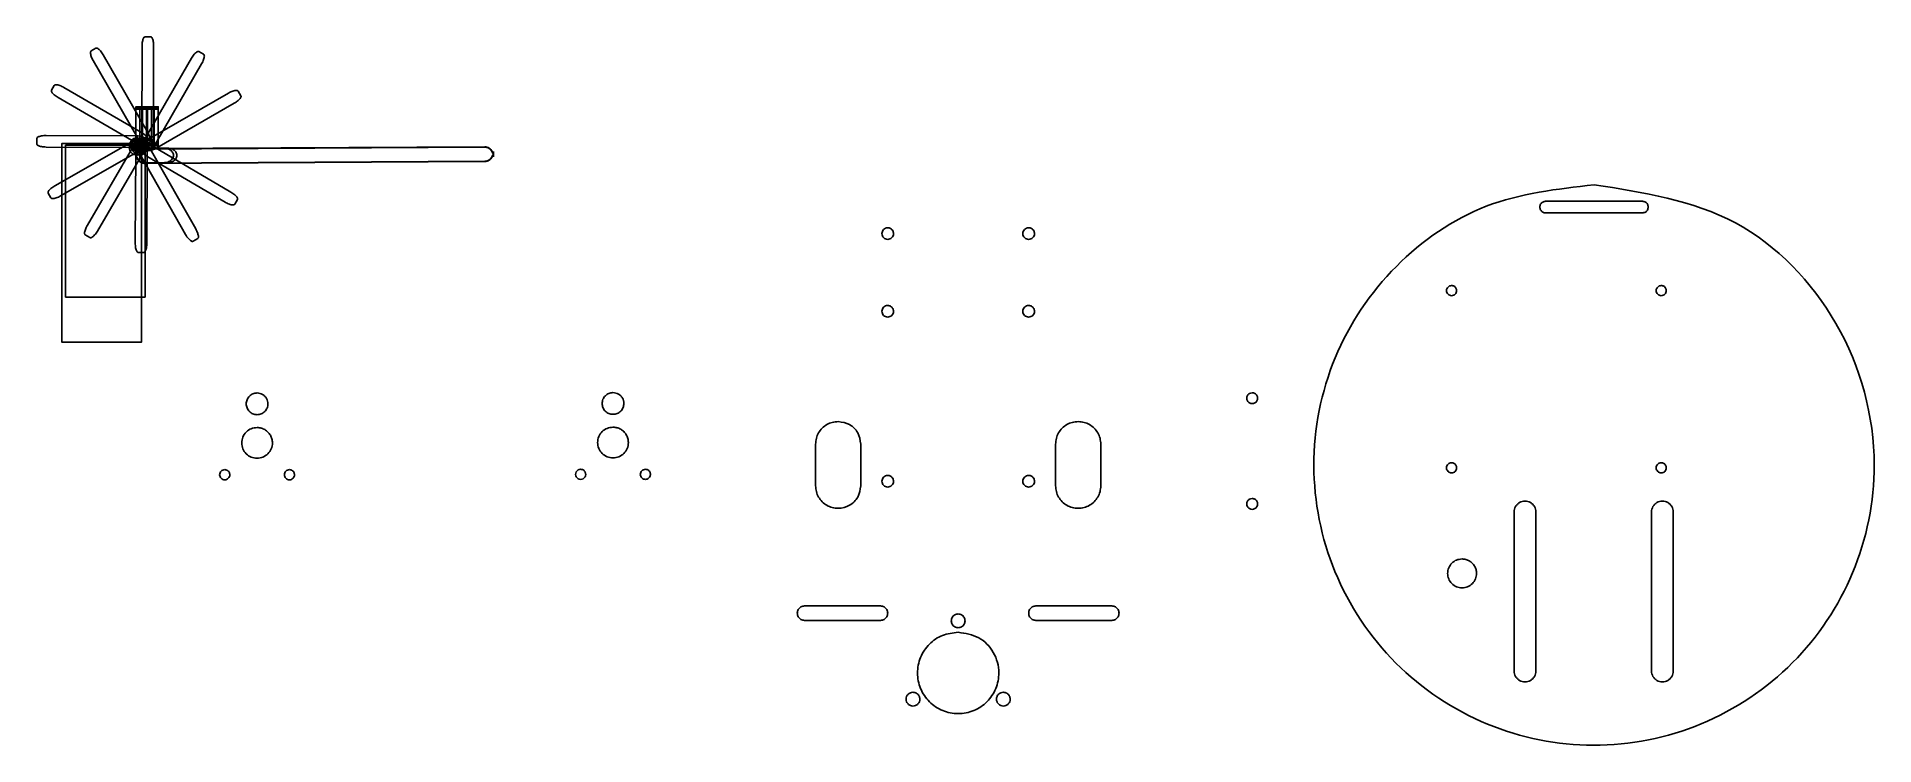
# Model space of a CAD drawing. Extents: x -2460 to 46339, y -15816 to 2995.
import ezdxf

# ---------------------------------------------------------------- set-up
doc = ezdxf.new("R2010")
doc.units = 0
doc.layers.add('Layer_1', color=7, linetype='CONTINUOUS')

msp = doc.modelspace()

# ---------------------------------------------------------------- linework, layer by layer
at = {"layer": 'Layer_1', "color": 7}
for points in [[(420.102485, 2995.456772), (562.484565, 2995.186883)], [(-1012.809902, 2619.982625), (-889.323604, 2690.861841)], [(-693.116886, 2514.57258), (491.106193, 451.412312)], [(332.709485, 366.185815), (337.218704, 2745.046937)], [(644.418432, 2744.464631), (639.909214, 365.60351)], [(1849.031351, 2605.077095), (1972.24802, 2533.730276)], [(224.675491, 298.485232), (-959.547588, 2361.6455)], [(460.121213, 370.878887), (1652.157702, 2429.533102)], [(1918.00666, 2275.597132), (725.970171, 216.942917)], [(-2066.672385, 1579.015655), (-1995.092029, 1702.096714)], [(-1737.061796, 1647.366138), (319.3321, 451.430235)], [(572.844276, 311.309761), (2633.758809, 1499.442461)], [(2891.994865, 1553.194606), (2963.108148, 1429.843122)], [(164.892257, 185.873867), (-1891.501639, 1381.80977)], [(2787.190906, 1233.302631), (726.276374, 45.169931)], [(-2459.755433, 150.831947), (-2459.215655, 293.213231)], [(169.343197, 58.455249), (-2209.503341, 67.473671)], [(-2208.338731, 374.671682), (170.507807, 365.653259)], [(-1980.989599, -963.299841), (84.416405, 217.0107)], [(-1115.760213, -2008.881121), (84.072187, 45.237874)], [(21.778594, 95.881433), (18.7786, 95.881433), (18.7786, 105.881438), (21.778594, 105.881438), (21.778594, 109.281431), (24.778588, 109.281431), (24.778588, 107.681434), (27.778582, 107.681434), (27.778582, 109.281431), (29.778578, 109.281431), (29.778578, 112.481424), (27.778582, 112.481424), (27.778582, 114.081423), (24.778588, 114.081423), (24.778588, 112.481424), (21.778594, 112.481424), (21.778594, 115.881417), (18.7786, 115.881417), (18.7786, 125.881422), (21.778594, 125.881422)], [(21.77874, 137.881423), (18.778746, 137.881423), (18.778746, 147.881428), (21.77874, 147.881428), (21.77874, 151.281421), (24.778734, 151.281421), (24.778734, 149.681425), (27.778727, 149.681425), (27.778727, 151.281421), (29.778723, 151.281421), (29.778723, 154.481415), (27.778727, 154.481415), (27.778727, 156.081414), (24.778734, 156.081414), (24.778734, 154.481417), (21.77874, 154.481417), (21.77874, 157.881408), (18.778746, 157.881408), (18.778746, 167.881413), (21.77874, 167.881413)], [(21.77874, 137.881474), (21.77874, 125.881473)], [(76.778774, 167.881489), (76.778774, 172.842185), (21.778886, 172.842185)], [(21.778994, 167.842221), (21.778994, 172.724609)], [(76.779028, 95.90508), (76.779028, 92.905086), (21.77914, 92.905086)], [(21.779394, 95.928981), (21.779394, 92.976384)], [(76.778627, 137.881372), (79.778621, 137.881372), (79.778621, 147.881377), (76.778627, 147.881377), (76.778627, 151.28137), (73.778633, 151.28137), (73.778633, 149.681374), (70.778639, 149.681374), (70.778639, 151.28137), (68.778643, 151.28137), (68.778643, 154.481364), (70.778639, 154.481364), (70.778639, 156.081361), (73.778633, 156.081361), (73.778633, 154.481364), (76.778627, 154.481364), (76.778627, 157.881357), (79.778621, 157.881357), (79.778621, 167.881362), (76.778627, 167.881362)], [(76.779028, 95.881382), (79.779022, 95.881382), (79.779022, 105.881387), (76.779028, 105.881387), (76.779028, 109.28138), (73.779034, 109.28138), (73.779034, 107.681383), (70.779041, 107.681383), (70.779041, 109.28138), (68.779045, 109.28138), (68.779045, 112.481373), (70.779041, 112.481373), (70.779041, 114.08137), (73.779034, 114.08137), (73.779034, 112.481373), (76.779028, 112.481373), (76.779028, 115.881366), (79.779022, 115.881366), (79.779022, 125.881371), (76.779028, 125.881371)], [(76.778627, 137.881474), (76.778627, 125.881473)], [(92.338865, 95.981712), (89.338871, 95.981712), (89.338871, 105.981717), (92.338865, 105.981717), (92.338865, 109.38171), (95.338858, 109.38171), (95.338858, 107.781713), (98.338852, 107.781713), (98.338852, 109.38171), (100.338848, 109.38171), (100.338848, 112.581703), (98.338852, 112.581703), (98.338852, 114.1817), (95.338858, 114.1817), (95.338858, 112.581703), (92.338865, 112.581703), (92.338865, 115.981696), (89.338871, 115.981696), (89.338871, 125.981701), (92.338865, 125.981701)], [(92.339266, 137.981702), (89.339272, 137.981702), (89.339272, 147.981707), (92.339266, 147.981707), (92.339266, 151.3817), (95.33926, 151.3817), (95.33926, 149.781704), (98.339254, 149.781704), (98.339254, 151.3817), (100.33925, 151.3817), (100.33925, 154.581694), (98.339254, 154.581694), (98.339254, 156.181691), (95.33926, 156.181691), (95.33926, 154.581694), (92.339266, 154.581694), (92.339266, 157.981687), (89.339272, 157.981687), (89.339272, 167.981692), (92.339266, 167.981692)], [(92.338865, 96.00541), (92.338865, 93.005416), (147.338753, 93.005416)], [(92.339119, 167.981819), (92.339119, 172.942515), (147.339007, 172.942515)], [(92.339266, 137.981804), (92.339266, 125.981803)], [(147.339154, 137.981753), (150.339148, 137.981753), (150.339148, 147.981758), (147.339154, 147.981758), (147.339154, 151.381751), (144.33916, 151.381751), (144.33916, 149.781755), (141.339166, 149.781755), (141.339166, 151.381751), (139.33917, 151.381751), (139.33917, 154.581745), (141.339166, 154.581745), (141.339166, 156.181742), (144.33916, 156.181742), (144.33916, 154.581745), (147.339154, 154.581745), (147.339154, 157.981738), (150.339148, 157.981738), (150.339148, 167.981743), (147.339154, 167.981743)], [(147.339299, 95.981763), (150.339293, 95.981763), (150.339293, 105.981768), (147.339299, 105.981768), (147.339299, 109.381761), (144.339305, 109.381761), (144.339305, 107.781764), (141.339311, 107.781764), (141.339311, 109.381761), (139.339315, 109.381761), (139.339315, 112.581754), (141.339311, 112.581754), (141.339311, 114.181753), (144.339305, 114.181753), (144.339305, 112.581754), (147.339299, 112.581754), (147.339299, 115.981747), (150.339293, 115.981747), (150.339293, 125.981752), (147.339299, 125.981752)], [(147.338499, 96.029311), (147.338499, 93.076714)], [(147.3389, 167.942551), (147.3389, 172.824939)], [(147.339154, 137.981804), (147.339154, 125.981803)], [(160.407293, 93.193427), (166.252798, 93.193427), (169.702093, 93.193427), (169.702093, 173.193518), (166.252798, 173.193518)], [(175.225358, 10.028178), (175.15373, 27.58829), (175.123504, 35.022387), (184.31711, 35.086395), (184.250054, 51.512905)], [(278.672026, 6.380688), (179.86477, 5.693287)], [(187.684363, 54.794102), (187.684563, 54.794102)], [(191.145364, 51.560911), (191.242646, 27.723723), (267.090335, 28.251433), (266.993815, 52.088621)], [(192.867598, 178.059688), (192.854799, 178.049589), (192.851599, 178.047087), (192.842198, 178.039889)], [(192.842381, 178.040016), (192.851782, 178.047216), (192.854982, 178.049716), (192.868081, 178.059815), (192.927263, 178.105535)], [(229.701996, 208.193447), (229.702098, 208.193447)], [(253.40045, 146.345298), (395.780407, 145.535631)], [(265.763349, 68.416539), (389.517419, 138.827089)], [(267.72471, 182.179136), (267.700021, 182.197236)], [(267.724659, 182.1791), (267.700072, 182.1975)], [(270.428123, 55.369717), (270.42871, 55.369704)], [(270.42871, 55.369704), (270.428913, 55.369704)], [(273.889714, 52.136513), (273.955754, 35.710003), (283.149258, 35.774011), (283.179738, 28.342302), (283.179738, 28.339901), (283.179916, 28.339901), (283.251036, 10.756295)], [(281.609848, 220.033989), (404.555031, 148.220362)], [(293.151295, 173.193518), (289.702001, 173.193518), (289.702001, 93.193427), (293.151295, 93.193427), (298.9968, 93.193427)], [(315.397311, 7.078792), (387.44368, 129.887568)], [(342.854599, 269.783338), (413.499746, 146.163021)], [(468.040317, -8.582214), (396.927035, 114.76927)], [(529.096522, 41.398924), (405.879852, 112.745743)], [(410.82545, 25.024172), (9436.386963, 74.281426)], [(410.854914, 14.524574), (9436.416427, 63.781829)], [(557.025432, 115.193675), (414.643352, 115.463564)], [(420.759899, 282.294983), (420.220121, 139.9137)], [(544.368508, 193.075186), (420.882209, 122.195971)], [(421.686756, 33.628518), (927.227384, 36.387503)], [(494.502846, 254.22435), (422.92249, 131.14329)], [(513.621799, 34.130422), (1019.162427, 36.889407)], [(645.264402, 74.179021), (2697.108496, -1129.545501)], [(236.838467, -49.709156), (-1828.567537, -1230.019697)], [(349.335393, -109.705269), (-850.497007, -2163.824264)], [(156.040392, -2482.581005), (169.567989, -103.74905)], [(179.031276, -155.569541), (179.076344, -163.827553)], [(180.457608, -101.063426), (181.190773, -235.404282)], [(180.487072, -111.563024), (181.220237, -245.90388)], [(270.966319, -155.067637), (271.011387, -163.325649)], [(1494.439631, -2257.758037), (318.046004, -190.12088)], [(9438.482609, -309.712712), (412.921096, -358.969967)], [(9438.512073, -320.21231), (412.95056, -369.469564)], [(929.323029, -347.606852), (423.782401, -350.365838)], [(476.763137, -105.495965), (463.23554, -2484.327921)], [(2541.663198, -1394.5144), (489.819104, -190.789877)], [(1021.258071, -347.104948), (515.717444, -349.863934)], [(585.054442, -38.204981), (1761.448069, -2105.842138)], [(1171.978509, -158.408793), (1171.933441, -150.150781)], [(1263.913552, -157.90689), (1263.868484, -149.648877)], [(9668.850451, -183.625114), (9668.117286, -49.284258)], [(9668.879915, -194.124712), (9668.14675, -59.783856)], [(-2087.005731, -1282.792335), (-2157.650879, -1159.172018)], [(2871.530288, -1327.414171), (2799.48392, -1450.222947)], [(37611.324016, -1373.435768), (40184.118275, -1373.435768)], [(37457.724078, -1527.035205), (37457.724078, -1527.035707)], [(40184.118275, -1680.635143), (37611.324016, -1680.635143)], [(40337.718213, -1527.035707), (40337.718213, -1527.035205)], [(-1048.034669, -2338.62038), (-1170.979852, -2266.806752)], [(1813.730723, -2364.379558), (1689.976654, -2434.790107)], [(379.403079, -2734.422268), (237.023123, -2733.612601)], [(18223.576565, -8925.752557), (18223.576565, -7821.752367)], [(19423.576536, -7821.752367), (19423.576536, -8925.752557)], [(24598.090626, -8925.752557), (24598.090626, -7821.752367)], [(25798.090596, -7821.752367), (25798.090596, -8925.752557)], [(36775.947463, -13845.739149), (36775.947463, -9621.74775)], [(37351.94629, -9621.74775), (37351.94629, -13845.739149)], [(40424.03757, -13845.739149), (40424.03757, -9621.74775)], [(41000.036397, -9621.74775), (41000.036397, -13845.739149)], [(17930.773753, -12117.767295), (19946.77349, -12117.767295)], [(24074.762461, -12117.767295), (26090.762198, -12117.767295)], [(17738.773651, -12309.766412), (17738.773651, -12309.767397)], [(19946.77349, -12501.766513), (17930.773753, -12501.766513)], [(20138.773592, -12309.767397), (20138.773592, -12309.766412)], [(23882.762359, -12309.766412), (23882.762359, -12309.767397)], [(26090.762198, -12501.766513), (24074.762461, -12501.766513)], [(26282.7623, -12309.767397), (26282.7623, -12309.766412)]]:
    msp.add_lwpolyline(points, dxfattribs=at)
for points in [[(173.178972, 157.881814), (173.178972, 1137.082283), (480.379306, 1137.082283), (480.379306, 157.881814)], [(173.178972, 137.881855), (173.178972, 1117.082323), (480.379306, 1117.082323), (480.379306, 137.881855)], [(173.178972, 115.881646), (173.178972, 1095.082114), (480.379306, 1095.082114), (480.379306, 115.881646)], [(173.178972, 95.881687), (173.178972, 1075.082155), (480.379306, 1075.082155), (480.379306, 95.881687)], [(282.17875, 137.881855), (282.17875, 1117.082323), (589.379084, 1117.082323), (589.379084, 137.881855)], [(282.17875, 115.881646), (282.17875, 1095.082114), (589.379084, 1095.082114), (589.379084, 115.881646)], [(282.17875, 95.881687), (282.17875, 1075.082155), (589.379084, 1075.082155), (589.379084, 95.881687)], [(349.084887, 157.881814), (349.084887, 1137.082283), (656.285222, 1137.082283), (656.285222, 157.881814)], [(349.084887, 137.881855), (349.084887, 1117.082323), (656.285222, 1117.082323), (656.285222, 137.881855)], [(349.084887, 115.881646), (349.084887, 1095.082114), (656.285222, 1095.082114), (656.285222, 115.881646)], [(349.084887, 95.881687), (349.084887, 1075.082155), (656.285222, 1075.082155), (656.285222, 95.881687)], [(458.083903, 157.881814), (458.083903, 1137.082283), (765.284238, 1137.082283), (765.284238, 157.881814)], [(458.083903, 137.881855), (458.083903, 1117.082323), (765.284238, 1117.082323), (765.284238, 137.881855)], [(458.083903, 115.881646), (458.083903, 1095.082114), (765.284238, 1095.082114), (765.284238, 115.881646)], [(458.083903, 95.881687), (458.083903, 1075.082155), (765.284238, 1075.082155), (765.284238, 95.881687)], [(321.619868, 161.825672), (321.619868, -5118.148216), (-1790.380635, -5118.148216), (-1790.380635, 161.825672)], [(416.184065, 113.481854), (416.184065, -3918.509936), (-1695.816438, -3918.509936), (-1695.816438, 113.481854)], [(25.979205, 152.981646)], [(25.979205, 110.981732)], [(134.979237, 152.981646)], [(134.979237, 110.981732)], [(164.892257, 185.873867)], [(169.343197, 58.455249)], [(186.625401, 242.848914)], [(201.885374, 152.981646)], [(201.885374, 110.981732)], [(224.675491, 298.485232)], [(269.368184, 243.300526)], [(307.619389, 158.325552)], [(307.619389, 110.32565)], [(310.88439, 152.981646)], [(310.88439, 110.981732)], [(317.619368, 158.325552)], [(317.619368, 110.32565)], [(332.709485, 366.185815)], [(376.849626, 162.671746)], [(376.849626, 134.731747)], [(402.183585, 116.481848)], [(402.183585, 68.481692)], [(410.82545, 25.024172)], [(410.854914, 14.524574)], [(412.183565, 116.481848)], [(412.183565, 68.481692)], [(421.686756, 33.628518)], [(427.649624, 177.911746)], [(428.919624, 129.651747)], [(436.778384, 177.911746)], [(438.048384, 129.651747)], [(460.121213, 370.878887)], [(513.621799, 34.130422)], [(572.844276, 311.309761)], [(645.264402, 74.179021)], [(236.838467, -49.709156)], [(349.335393, -109.705269)], [(476.763137, -105.495965)], [(585.054442, -38.204981)], [(38897.599226, -933.75325)], [(37611.324016, -1373.435768)], [(20138.769983, -2076.162865)], [(23882.762359, -2076.162865)], [(35114.665603, -3611.096848)], [(40682.751801, -3611.096848)], [(20138.769983, -4140.146469)], [(23882.762359, -4140.146469)], [(3391.594821, -6463.385881)], [(12843.735329, -6453.754445)], [(29819.436356, -6456.740995)], [(18823.576538, -7221.752394)], [(18823.576538, -7221.752394)], [(25198.090599, -7221.752394)], [(25198.090599, -7221.752394)], [(3391.594821, -7380.167945)], [(12843.735329, -7370.561137)], [(2532.375844, -8498.576618)], [(4250.789413, -8498.576618)], [(11984.540248, -8488.944695)], [(13702.929434, -8488.944695)], [(20138.769983, -8652.161665)], [(23882.762359, -8652.161665)], [(35114.665603, -8315.111165)], [(40682.751801, -8315.111165)], [(29819.436356, -9264.753809)], [(18823.576563, -9525.75253)], [(25198.090623, -9525.75253)], [(37063.946876, -9333.748337)], [(37063.946876, -9333.748337)], [(40712.036984, -9333.748337)], [(40712.036984, -9333.748337)], [(35393.130873, -10869.745209)], [(17930.773753, -12117.767295)], [(24074.762461, -12117.767295)], [(22010.776656, -12331.022439)], [(22010.776656, -12816.482987)], [(37063.946876, -14133.738562)], [(40712.036984, -14133.738562)], [(20810.768615, -14409.489651)], [(23210.763727, -14409.489651)]]:
    msp.add_lwpolyline(points, close=True, dxfattribs=at)
for points, knots in [([(337.218704, 2745.046937), (337.78233, 2766.758091), (338.871166, 2808.700613), (347.112084, 2867.957457), (359.428587, 2919.528356), (375.843848, 2958.613997), (394.47064, 2988.067981), (412.517452, 2993.270264), (420.102485, 2995.456772)], [0, 0, 0, 0, 65.089088, 125.741837, 179.423258, 222.851295, 254.637318, 277.682923, 277.682923, 277.682923, 277.682923]), ([(562.484565, 2995.186883), (570.061254, 2992.971636), (588.088214, 2987.700974), (606.603211, 2958.176586), (622.870177, 2919.028995), (634.991084, 2867.411775), (643.007296, 2808.124115), (643.937118, 2766.177767), (644.418432, 2744.464631)], [0, 0, 0, 0, 23.045605, 54.831628, 98.259664, 151.941085, 212.593833, 277.682922, 277.682922, 277.682922, 277.682922]), ([(-959.547588, 2361.6455), (-969.902999, 2380.736297), (-989.908017, 2417.6167), (-1012.364583, 2473.069356), (-1027.451532, 2523.898912), (-1032.751755, 2565.959093), (-1031.325483, 2600.779516), (-1018.289073, 2614.3), (-1012.809902, 2619.982625)], [0, 0, 0, 0, 65.089168, 125.741986, 179.423465, 222.85154, 254.63758, 277.683186, 277.683186, 277.683186, 277.683186]), ([(-889.323604, 2690.861841), (-881.653191, 2692.726871), (-863.403229, 2697.164277), (-832.616881, 2680.833401), (-798.971747, 2655.042759), (-762.690523, 2616.378387), (-726.134339, 2569.018692), (-704.378561, 2533.143196), (-693.116886, 2514.57258)], [0, 0, 0, 0, 23.045612, 54.831666, 98.259754, 151.941244, 212.594069, 277.683239, 277.683239, 277.683239, 277.683239]), ([(1652.157702, 2429.533102), (1663.489702, 2448.060875), (1685.381336, 2483.853606), (1722.116808, 2531.074332), (1758.544355, 2569.600846), (1792.287024, 2595.263726), (1823.135061, 2611.477753), (1841.368064, 2606.971192), (1849.031351, 2605.077095)], [0, 0, 0, 0, 65.089135, 125.741931, 179.423398, 222.851472, 254.637519, 277.683128, 277.683128, 277.683128, 277.683128]), ([(1972.24802, 2533.730276), (1977.705606, 2528.026923), (1990.690659, 2514.457125), (1991.984908, 2479.631567), (1986.52526, 2437.591815), (1971.24571, 2386.81986), (1948.57907, 2331.452782), (1928.434374, 2294.648517), (1918.00666, 2275.597132)], [0, 0, 0, 0, 23.045593, 54.83161, 98.259653, 151.941094, 212.593874, 277.683003, 277.683003, 277.683003, 277.683003]), ([(-1891.501639, 1381.80977), (-1910.007924, 1393.176862), (-1945.759141, 1415.136287), (-1992.910215, 1451.961174), (-2031.367665, 1488.461655), (-2056.966573, 1522.252876), (-2073.122127, 1553.131567), (-2068.581006, 1571.355981), (-2066.672385, 1579.015655)], [0, 0, 0, 0, 65.089188, 125.742022, 179.423508, 222.85158, 254.637607, 277.683192, 277.683192, 277.683192, 277.683192]), ([(-1995.092029, 1702.096714), (-1989.378331, 1707.543472), (-1975.783912, 1720.502769), (-1940.955927, 1721.730982), (-1898.926542, 1716.191655), (-1848.183571, 1700.815895), (-1792.859479, 1678.044356), (-1756.093409, 1657.829941), (-1737.061796, 1647.366138)], [0, 0, 0, 0, 23.045601, 54.831661, 98.259766, 151.941278, 212.594128, 277.683322, 277.683322, 277.683322, 277.683322]), ([(2633.758809, 1499.442461), (2652.829968, 1509.834051), (2689.672436, 1529.908962), (2745.082499, 1552.470636), (2795.883433, 1567.653949), (2837.933545, 1573.033927), (2872.756645, 1571.673717), (2886.301852, 1558.662982), (2891.994865, 1553.194606)], [0, 0, 0, 0, 65.08925, 125.742152, 179.423711, 222.85185, 254.637929, 277.683533, 277.683533, 277.683533, 277.683533]), ([(2963.108148, 1429.843122), (2964.987718, 1422.176269), (2969.45972, 1403.934768), (2953.187202, 1373.117539), (2927.460355, 1339.423595), (2888.864777, 1303.069148), (2841.574401, 1266.423249), (2805.740166, 1244.599495), (2787.190906, 1233.302631)], [0, 0, 0, 0, 23.045581, 54.831618, 98.259714, 151.941237, 212.594118, 277.68336, 277.68336, 277.68336, 277.68336]), ([(-2209.503341, 67.473671), (-2231.213373, 68.07845), (-2273.153724, 69.246788), (-2332.394797, 77.600013), (-2383.942219, 90.014246), (-2422.996647, 106.503562), (-2452.415248, 125.186151), (-2457.583309, 143.242785), (-2459.755433, 150.831947)], [0, 0, 0, 0, 65.08904, 125.741744, 179.423128, 222.851136, 254.637142, 277.682741, 277.682741, 277.682741, 277.682741]), ([(-2459.215655, 293.213231), (-2456.986052, 300.785706), (-2451.681234, 318.802636), (-2422.121826, 337.261634), (-2382.943498, 353.454362), (-2331.303433, 365.477403), (-2272.000728, 373.381218), (-2230.052724, 374.231527), (-2208.338731, 374.671682)], [0, 0, 0, 0, 23.045599, 54.831605, 98.259612, 151.940995, 212.593699, 277.682739, 277.682739, 277.682739, 277.682739]), ([(186.625401, 242.848914), (161.358252, 239.793512), (111.273931, 233.737122), (47.65078, 189.027234), (5.203881, 125.365781), (-9.298685, 49.72853), (6.097207, -25.49107), (49.093124, -89.250383), (113.309551, -131.545361), (188.725295, -146.119054), (264.077904, -130.794669), (327.727553, -87.644978), (370.06226, -23.577938), (383.066165, 43.575826), (374.974181, 102.132437), (355.326979, 148.857255), (324.254756, 188.974059), (283.852735, 219.404601), (236.911523, 239.29408), (203.433811, 241.660691), (186.625401, 242.848914)], [0, 0, 0, 0, 75.363735, 149.385335, 224.748797, 300.112145, 374.133476, 449.496937, 524.860559, 598.88227, 674.246005, 749.609627, 823.631069, 898.994417, 949.255191, 999.100074, 1049.360945, 1099.621889, 1149.466968, 1199.728011, 1199.728011, 1199.728011, 1199.728011]), ([(25.979205, 152.981646), (28.240237, 133.387113), (32.722039, 94.546971), (67.102567, 45.051022), (116.259839, 11.886183), (174.816349, 0.327058), (233.175642, 11.94045), (282.770135, 44.991845), (315.819833, 94.579589), (327.433248, 152.963898), (315.875731, 211.425732), (282.704452, 260.935617), (233.23238, 294.015224), (181.24412, 304.377035), (135.829294, 298.353556), (99.535073, 283.324943), (68.313645, 259.414186), (44.55948, 228.232021), (28.946843, 191.937505), (26.971154, 166.002851), (25.979205, 152.981646)], [0, 0, 0, 0, 58.40648, 115.772899, 174.179379, 232.585859, 289.952277, 348.358758, 406.765238, 464.131656, 522.538136, 580.944616, 638.311035, 696.717515, 735.669542, 774.299227, 813.251255, 852.203282, 890.832967, 929.784994, 929.784994, 929.784994, 929.784994]), ([(25.979205, 110.981732), (28.240237, 91.387198), (32.722039, 52.547057), (67.102567, 3.051108), (116.259839, -30.113732), (174.816349, -41.672857), (233.175642, -30.059464), (282.770135, 2.991931), (315.819833, 52.579674), (327.433248, 110.963983), (315.875731, 169.425818), (282.704452, 218.935702), (233.23238, 252.01531), (181.24412, 262.377121), (135.829294, 256.353642), (99.535073, 241.325028), (68.313645, 217.414272), (44.55948, 186.232107), (28.946843, 149.93759), (26.971154, 124.002936), (25.979205, 110.981732)], [0, 0, 0, 0, 58.40648, 115.772899, 174.179379, 232.585859, 289.952277, 348.358758, 406.765238, 464.131656, 522.538136, 580.944616, 638.311035, 696.717515, 735.669542, 774.299227, 813.251255, 852.203282, 890.832967, 929.784994, 929.784994, 929.784994, 929.784994]), ([(269.368184, 243.300526), (244.101035, 240.245124), (194.016714, 234.188733), (130.393563, 189.478846), (87.946664, 125.817393), (73.444098, 50.180142), (88.83999, -25.039458), (131.835907, -88.798771), (196.052334, -131.093749), (271.468078, -145.667442), (346.820687, -130.343057), (410.470336, -87.193366), (452.805043, -23.126326), (465.808948, 44.027438), (457.716964, 102.584049), (438.069762, 149.308867), (406.997539, 189.425671), (366.595518, 219.856213), (319.654306, 239.745692), (286.176594, 242.112303), (269.368184, 243.300526)], [0, 0, 0, 0, 75.363735, 149.385335, 224.748797, 300.112145, 374.133476, 449.496937, 524.860559, 598.88227, 674.246005, 749.609627, 823.631069, 898.994417, 949.255191, 999.100074, 1049.360945, 1099.621889, 1149.466968, 1199.728011, 1199.728011, 1199.728011, 1199.728011]), ([(84.072187, 45.237874), (95.474344, 63.72254), (117.501511, 99.431994), (154.415728, 146.51307), (190.98906, 184.901162), (224.828761, 210.435894), (255.738038, 226.532815), (273.953805, 221.957136), (281.609848, 220.033989)], [0, 0, 0, 0, 65.089099, 125.741855, 179.42328, 222.851315, 254.637331, 277.682927, 277.682927, 277.682927, 277.682927]), ([(84.416405, 217.0107), (103.526841, 227.329909), (140.445185, 247.264993), (195.940433, 269.616421), (246.798607, 284.607013), (288.868847, 289.827513), (323.686565, 288.335273), (337.182355, 275.273264), (342.854599, 269.783338)], [0, 0, 0, 0, 65.08929, 125.742232, 179.423827, 222.851998, 254.638102, 277.683725, 277.683725, 277.683725, 277.683725]), ([(134.979237, 152.981646), (137.240269, 133.387113), (141.722071, 94.546971), (176.102599, 45.051022), (225.259871, 11.886183), (283.816381, 0.327058), (342.175674, 11.94045), (391.770167, 44.991845), (424.819865, 94.579589), (436.43328, 152.963898), (424.875763, 211.425732), (391.704484, 260.935617), (342.232412, 294.015224), (290.244152, 304.377035), (244.829326, 298.353556), (208.535105, 283.324943), (177.313677, 259.414186), (153.559512, 228.232021), (137.946875, 191.937505), (135.971186, 166.002851), (134.979237, 152.981646)], [0, 0, 0, 0, 58.40648, 115.772899, 174.179379, 232.585859, 289.952277, 348.358758, 406.765238, 464.131656, 522.538136, 580.944616, 638.311035, 696.717515, 735.669542, 774.299227, 813.251255, 852.203282, 890.832967, 929.784994, 929.784994, 929.784994, 929.784994]), ([(134.979237, 110.981732), (137.240269, 91.387198), (141.722071, 52.547057), (176.102599, 3.051108), (225.259871, -30.113732), (283.816381, -41.672857), (342.175674, -30.059464), (391.770167, 2.991931), (424.819865, 52.579674), (436.43328, 110.963983), (424.875763, 169.425818), (391.704484, 218.935702), (342.232412, 252.01531), (290.244152, 262.377121), (244.829326, 256.353642), (208.535105, 241.325028), (177.313677, 217.414272), (153.559512, 186.232107), (137.946875, 149.93759), (135.971186, 124.002936), (134.979237, 110.981732)], [0, 0, 0, 0, 58.40648, 115.772899, 174.179379, 232.585859, 289.952277, 348.358758, 406.765238, 464.131656, 522.538136, 580.944616, 638.311035, 696.717515, 735.669542, 774.299227, 813.251255, 852.203282, 890.832967, 929.784994, 929.784994, 929.784994, 929.784994]), ([(298.9968, 93.193427), (293.615184, 85.722573), (282.822034, 70.739332), (257.936809, 56.619876), (229.702009, 51.449845), (201.467208, 56.619863), (176.582004, 70.739366), (165.788889, 85.722587), (160.407293, 93.193427)], [0, 0, 0, 0, 27.355173, 54.86242, 83.366192, 111.870083, 139.377296, 166.732399, 166.732399, 166.732399, 166.732399]), ([(422.92249, 131.14329), (417.208791, 125.696532), (403.614373, 112.737236), (368.786388, 111.509023), (326.757003, 117.04835), (276.014031, 132.42411), (220.68994, 155.195649), (183.92387, 175.410064), (164.892257, 185.873867)], [0, 0, 0, 0, 23.045601, 54.831661, 98.259766, 151.941278, 212.594128, 277.683322, 277.683322, 277.683322, 277.683322]), ([(166.252798, 173.193518), (171.335926, 179.722611), (181.538007, 192.826816), (204.200243, 205.602662), (221.101229, 207.319674), (229.701996, 208.193447)], [0, 0, 0, 0, 24.675562, 49.525037, 75.274304, 75.274304, 75.274304, 75.274304]), ([(420.220121, 139.9137), (417.990518, 132.341225), (412.6857, 114.324294), (383.126292, 95.865297), (343.947964, 79.672568), (292.307899, 67.649528), (233.005194, 59.745713), (191.05719, 58.895403), (169.343197, 58.455249)], [0, 0, 0, 0, 23.045599, 54.831605, 98.259612, 151.940995, 212.593699, 277.682739, 277.682739, 277.682739, 277.682739]), ([(169.567989, -103.74905), (170.213919, -82.040142), (171.461754, -40.101962), (179.927255, 19.123337), (192.439169, 70.64728), (209.00248, 109.670485), (227.740775, 139.053706), (245.807186, 144.187555), (253.40045, 146.345298)], [0, 0, 0, 0, 65.089225, 125.742099, 179.423625, 222.851735, 254.637792, 277.683393, 277.683393, 277.683393, 277.683393]), ([(170.507807, 365.653259), (192.217839, 365.04848), (234.15819, 363.880142), (293.399263, 355.526917), (344.946685, 343.112684), (384.001113, 326.623368), (413.419714, 307.940779), (418.587775, 289.884145), (420.759899, 282.294983)], [0, 0, 0, 0, 65.08904, 125.741744, 179.423128, 222.851136, 254.637142, 277.682741, 277.682741, 277.682741, 277.682741]), ([(173.511559, 91.567598), (173.403184, 91.716972), (173.185805, 92.016586), (172.686051, 92.298534), (172.031463, 92.418849), (171.276654, 92.215646), (170.6618, 91.601222), (170.484319, 90.940363), (170.528038, 90.469823), (170.600897, 90.193759), (170.687144, 90.027907), (170.729904, 89.945681)], [0, 0, 0, 0, 0.548358, 1.099903, 1.671425, 2.513137, 3.329861, 4.171572, 4.46173, 4.743808, 5.021167, 5.021167, 5.021167, 5.021167]), ([(170.72965, 89.945707), (171.583209, 88.578076), (173.288066, 85.846441), (176.232064, 82.011945), (178.424635, 79.662711), (179.520158, 78.48891)], [0, 0, 0, 0, 4.8347, 9.656585, 14.471769, 14.471769, 14.471769, 14.471769]), ([(172.804576, 175.952313), (172.70719, 175.794918), (172.511789, 175.479109), (172.436941, 174.908541), (172.56815, 174.249682), (173.04101, 173.613164), (173.852589, 173.260603), (174.554004, 173.340545), (174.997531, 173.569676), (175.248761, 173.763835), (175.37798, 173.926276), (175.442035, 174.0068)], [0, 0, 0, 0, 0.55011, 1.103782, 1.677558, 2.534359, 3.365744, 4.222577, 4.545108, 4.858216, 5.166005, 5.166005, 5.166005, 5.166005]), ([(192.976493, 193.709783), (190.351137, 192.124622), (185.149025, 188.983646), (178.33084, 182.945721), (174.62134, 178.249775), (172.777398, 175.915483)], [0, 0, 0, 0, 9.188561, 18.207022, 27.120986, 27.120986, 27.120986, 27.120986]), ([(173.503761, 91.580806), (174.311761, 90.286283), (175.92561, 87.700682), (178.712454, 84.071203), (180.788066, 81.847696), (181.825157, 80.736708)], [0, 0, 0, 0, 4.576368, 9.140553, 13.698456, 13.698456, 13.698456, 13.698456]), ([(179.86477, 5.693287), (179.060159, 5.806203), (177.491467, 6.026346), (175.628516, 7.731388), (175.359869, 9.261871), (175.225358, 10.028178)], [0, 0, 0, 0, 2.402036, 4.683081, 6.970488, 6.970488, 6.970488, 6.970488]), ([(194.280072, 190.686853), (191.832115, 189.192868), (186.980563, 186.231972), (180.618678, 180.567537), (177.151059, 176.171692), (175.427176, 173.986353)], [0, 0, 0, 0, 8.59271, 17.029699, 25.370626, 25.370626, 25.370626, 25.370626]), ([(179.076344, -163.827553), (180.652906, -146.554732), (183.846529, -111.565397), (209.854193, -63.247196), (248.91906, -22.098292), (299.836268, 9.025369), (358.646919, 29.473256), (400.452182, 32.228844), (421.686756, 33.628518)], [0, 0, 0, 0, 51.580206, 104.485371, 160.758161, 220.243979, 281.853365, 345.4511, 345.4511, 345.4511, 345.4511]), ([(181.76821, 80.792588), (181.865803, 80.686408), (182.062252, 80.472674), (182.237749, 80.061356), (182.320884, 79.486032), (182.12883, 78.771464), (181.514142, 78.156766), (180.803896, 77.965866), (180.237025, 78.045473), (179.835981, 78.211173), (179.62445, 78.397477), (179.519396, 78.490002)], [0, 0, 0, 0, 0.430105, 0.865771, 1.31669, 2.158401, 2.975125, 3.816837, 4.254822, 4.678121, 5.095762, 5.095762, 5.095762, 5.095762]), ([(181.190773, -235.404282), (182.591185, -212.767017), (185.361801, -167.98078), (208.961447, -104.937617), (245.271882, -50.345901), (293.433847, -8.457012), (349.860438, 19.424223), (390.558327, 23.162533), (410.82545, 25.024172)], [0, 0, 0, 0, 67.725203, 133.989552, 199.20571, 262.514633, 323.621428, 384.238783, 384.238783, 384.238783, 384.238783]), ([(181.220237, -245.90388), (182.620649, -223.266615), (185.391265, -178.480378), (208.990911, -115.437215), (245.301346, -60.845499), (293.463311, -18.95661), (349.889902, 8.924625), (390.587791, 12.662935), (410.854914, 14.524574)], [0, 0, 0, 0, 67.725203, 133.989552, 199.20571, 262.514633, 323.621428, 384.238783, 384.238783, 384.238783, 384.238783]), ([(185.673467, 77.43004), (185.562781, 77.517001), (185.340125, 77.691931), (184.933542, 77.845541), (184.341431, 77.922111), (183.581808, 77.717973), (182.913648, 77.049722), (182.704236, 76.270798), (182.796527, 75.640531), (182.994197, 75.186728), (183.214656, 74.952107), (183.324577, 74.835125)], [0, 0, 0, 0, 0.420298, 0.845467, 1.284268, 2.199273, 3.087145, 4.00215, 4.498827, 4.980187, 5.458858, 5.458858, 5.458858, 5.458858]), ([(183.324577, 74.835125), (185.966482, 72.626128), (191.266976, 68.194181), (200.446417, 63.108921), (207.087926, 60.974226), (210.429678, 59.900129)], [0, 0, 0, 0, 10.317504, 20.700171, 31.214975, 31.214975, 31.214975, 31.214975]), ([(184.250054, 51.512905), (184.345997, 52.085879), (184.53777, 53.231163), (185.914698, 54.520052), (187.084686, 54.701236), (187.684363, 54.794102)], [0, 0, 0, 0, 1.708459, 3.414935, 5.209275, 5.209275, 5.209275, 5.209275]), ([(185.681697, 77.42242), (188.18558, 75.328061), (193.209195, 71.126087), (201.911638, 66.306975), (208.208454, 64.286817), (211.376844, 63.270328)], [0, 0, 0, 0, 9.779912, 19.621725, 29.58926, 29.58926, 29.58926, 29.58926]), ([(187.684563, 54.794102), (188.284765, 54.709838), (189.454927, 54.545557), (190.844504, 53.273842), (191.044993, 52.132365), (191.145364, 51.560911)], [0, 0, 0, 0, 1.791832, 3.493383, 5.199206, 5.199206, 5.199206, 5.199206]), ([(189.445893, 72.963267), (189.427181, 72.979032), (189.389758, 73.010561), (189.33373, 73.057915), (189.296396, 73.089483), (189.277745, 73.105253)], [0, 0, 0, 0, 0.073404, 0.146802, 0.220077, 0.220077, 0.220077, 0.220077]), ([(192.842198, 178.039889), (192.724165, 177.960452), (192.486194, 177.800296), (192.068737, 177.662062), (191.428525, 177.588525), (190.578913, 177.816749), (189.815399, 178.580454), (189.576075, 179.47058), (189.681424, 180.18998), (189.905001, 180.706476), (190.154601, 180.973123), (190.278602, 181.105592)], [0, 0, 0, 0, 0.425224, 0.857311, 1.303281, 2.349008, 3.3637, 4.409426, 4.976704, 5.524755, 6.065824, 6.065824, 6.065824, 6.065824]), ([(267.700021, 182.197236), (263.984246, 184.613701), (256.491454, 189.486458), (243.463008, 193.683106), (229.497844, 195.229191), (215.335439, 193.591927), (201.785361, 189.017124), (194.09384, 183.733787), (190.278792, 181.113215)], [0, 0, 0, 0, 13.249093, 26.716546, 40.61047, 55.117762, 69.170924, 83.001406, 83.001406, 83.001406, 83.001406]), ([(191.691842, 75.647671), (191.690866, 75.64848), (191.688902, 75.650108), (191.685964, 75.652569), (191.684015, 75.654237), (191.683041, 75.65507)], [0, 0, 0, 0, 0.003804, 0.007652, 0.011498, 0.011498, 0.011498, 0.011498]), ([(192.683936, 193.549611), (192.704243, 193.560443), (192.745069, 193.582221), (192.808262, 193.611803), (193.114502, 193.740518), (193.729129, 193.810617), (194.540217, 193.457599), (195.064568, 192.753352), (195.167293, 191.90629), (194.869397, 191.102086), (194.417089, 190.794588), (194.188378, 190.639101)], [0, 0, 0, 0, 0.069041, 0.138798, 0.209196, 1.065978, 1.897373, 2.754104, 3.573821, 4.368129, 5.180607, 5.180607, 5.180607, 5.180607]), ([(192.927263, 178.105535), (193.395405, 178.462865), (194.332091, 179.177832), (195.776972, 180.198094), (199.857791, 182.915088), (207.094799, 186.673748), (218.094348, 189.952719), (229.587633, 191.058148), (240.969262, 189.995757), (251.672464, 186.905142), (258.766287, 183.345784), (262.807206, 180.751301), (264.277897, 179.748724), (265.231915, 179.044612), (265.708687, 178.692732)], [0, 0, 0, 0, 1.766684, 3.534889, 5.305019, 16.474715, 27.835564, 39.536773, 50.894451, 61.926973, 72.772795, 74.554252, 76.333595, 78.111167, 78.111167, 78.111167, 78.111167]), ([(198.477625, 196.714055), (198.311681, 196.606634), (197.978734, 196.391106), (197.645743, 195.874571), (197.471406, 195.178651), (197.636887, 194.348174), (198.259202, 193.637017), (198.972801, 193.393718), (199.505594, 193.412333), (199.836806, 193.484937), (200.035776, 193.582658), (200.134416, 193.631103)], [0, 0, 0, 0, 0.587533, 1.178821, 1.791539, 2.706568, 3.594466, 4.509497, 4.85393, 5.188292, 5.517017, 5.517017, 5.517017, 5.517017]), ([(226.062532, 204.637548), (222.804075, 204.307045), (216.347491, 203.652158), (207.007273, 200.939429), (201.280933, 198.101602), (198.434445, 196.690955)], [0, 0, 0, 0, 9.8129, 19.444116, 28.963756, 28.963756, 28.963756, 28.963756]), ([(225.939494, 201.124001), (222.893943, 200.800462), (216.858034, 200.159248), (208.12896, 197.598518), (202.773258, 194.939829), (200.110743, 193.618098)], [0, 0, 0, 0, 9.176532, 18.186757, 27.094363, 27.094363, 27.094363, 27.094363]), ([(201.885374, 152.981646), (204.146407, 133.387113), (208.628208, 94.546971), (243.008736, 45.051022), (292.166008, 11.886183), (350.722519, 0.327058), (409.081811, 11.94045), (458.676305, 44.991845), (491.726003, 94.579589), (503.339417, 152.963898), (491.7819, 211.425732), (458.610621, 260.935617), (409.138549, 294.015224), (357.150289, 304.377035), (311.735463, 298.353556), (275.441243, 283.324943), (244.219815, 259.414186), (220.465649, 228.232021), (204.853012, 191.937505), (202.877323, 166.002851), (201.885374, 152.981646)], [0, 0, 0, 0, 58.40648, 115.772899, 174.179379, 232.585859, 289.952277, 348.358758, 406.765238, 464.131656, 522.538136, 580.944616, 638.311035, 696.717515, 735.669542, 774.299227, 813.251255, 852.203282, 890.832967, 929.784994, 929.784994, 929.784994, 929.784994]), ([(201.885374, 110.981732), (204.146407, 91.387198), (208.628208, 52.547057), (243.008736, 3.051108), (292.166008, -30.113732), (350.722519, -41.672857), (409.081811, -30.059464), (458.676305, 2.991931), (491.726003, 52.579674), (503.339417, 110.963983), (491.7819, 169.425818), (458.610621, 218.935702), (409.138549, 252.01531), (357.150289, 262.377121), (311.735463, 256.353642), (275.441243, 241.325028), (244.219815, 217.414272), (220.465649, 186.232107), (204.853012, 149.93759), (202.877323, 124.002936), (201.885374, 110.981732)], [0, 0, 0, 0, 58.40648, 115.772899, 174.179379, 232.585859, 289.952277, 348.358758, 406.765238, 464.131656, 522.538136, 580.944616, 638.311035, 696.717515, 735.669542, 774.299227, 813.251255, 852.203282, 890.832967, 929.784994, 929.784994, 929.784994, 929.784994]), ([(211.31944, 63.285035), (211.562999, 63.192094), (212.047751, 63.007115), (212.541814, 62.364518), (212.732127, 61.551645), (212.509225, 60.696419), (211.884111, 60.036783), (211.293188, 59.84829), (210.97867, 59.833713), (210.945812, 59.832752), (210.875855, 59.832071), (210.769601, 59.836402), (210.628766, 59.853598), (210.52981, 59.873905), (210.470834, 59.888776), (210.450171, 59.894268), (210.43646, 59.898148), (210.429602, 59.900088)], [0, 0, 0, 0, 0.769461, 1.53145, 2.319587, 3.204754, 4.062798, 4.942085, 4.974727, 5.007572, 5.040688, 5.184604, 5.326192, 5.465901, 5.487291, 5.508657, 5.530039, 5.530039, 5.530039, 5.530039]), ([(215.277692, 63.317364), (215.2729, 63.318663), (215.263318, 63.32126), (215.248932, 63.325151), (215.239323, 63.327692), (215.234512, 63.328964)], [0, 0, 0, 0, 0.014896, 0.029782, 0.044711, 0.044711, 0.044711, 0.044711]), ([(420.882209, 122.195971), (413.211796, 120.330941), (394.961834, 115.893535), (364.175486, 132.224411), (330.530352, 158.015053), (294.249128, 196.679425), (257.692944, 244.039119), (235.937166, 279.914616), (224.675491, 298.485232)], [0, 0, 0, 0, 23.045612, 54.831666, 98.259754, 151.941244, 212.594069, 277.683239, 277.683239, 277.683239, 277.683239]), ([(225.706881, 204.616601), (225.731415, 204.61778), (225.780728, 204.620148), (225.855153, 204.619762), (226.209503, 204.604125), (226.834773, 204.390923), (227.456427, 203.679602), (227.640805, 202.760167), (227.35277, 201.895637), (226.697876, 201.255425), (226.1208, 201.165281), (225.829004, 201.119701)], [0, 0, 0, 0, 0.073679, 0.148092, 0.223145, 1.138159, 2.026028, 2.941044, 3.816483, 4.664732, 5.532351, 5.532351, 5.532351, 5.532351]), ([(229.702098, 208.193447), (238.302907, 207.319676), (255.203926, 205.602675), (277.866142, 192.826782), (288.068189, 179.722597), (293.151295, 173.193518)], [0, 0, 0, 0, 25.749386, 50.598826, 75.274318, 75.274318, 75.274318, 75.274318]), ([(232.850859, 204.616554), (232.826325, 204.617733), (232.777012, 204.620101), (232.702587, 204.619715), (232.348237, 204.604078), (231.722967, 204.390876), (231.101313, 203.679555), (230.916936, 202.76012), (231.204971, 201.89559), (231.859865, 201.255378), (232.436941, 201.165234), (232.728736, 201.119654)], [0, 0, 0, 0, 0.073679, 0.148092, 0.223145, 1.138159, 2.026028, 2.941044, 3.816483, 4.664732, 5.532351, 5.532351, 5.532351, 5.532351]), ([(232.495336, 204.637548), (235.753792, 204.307045), (242.210376, 203.652158), (251.550594, 200.939429), (257.276934, 198.101602), (260.123423, 196.690955)], [0, 0, 0, 0, 9.8129, 19.444116, 28.963756, 28.963756, 28.963756, 28.963756]), ([(232.618246, 201.123954), (235.663797, 200.800415), (241.699705, 200.159202), (250.428775, 197.598472), (255.784473, 194.939782), (258.446985, 193.618051)], [0, 0, 0, 0, 9.176531, 18.186754, 27.094352, 27.094352, 27.094352, 27.094352]), ([(413.499746, 146.163021), (415.350236, 138.489091), (419.753048, 120.230755), (403.363794, 89.475426), (377.509363, 55.879252), (338.776198, 19.671386), (291.347186, -16.794962), (255.430438, -38.4827), (236.838467, -49.709156)], [0, 0, 0, 0, 23.045597, 54.831651, 98.259772, 151.941325, 212.594241, 277.683522, 277.683522, 277.683522, 277.683522]), ([(243.318786, 63.285614), (243.323578, 63.286913), (243.333159, 63.28951), (243.347546, 63.293401), (243.357155, 63.295942), (243.361966, 63.297214)], [0, 0, 0, 0, 0.014896, 0.029782, 0.044711, 0.044711, 0.044711, 0.044711]), ([(247.277652, 63.316785), (247.034094, 63.223844), (246.549342, 63.038865), (246.055278, 62.396268), (245.864966, 61.583395), (246.087867, 60.728169), (246.712982, 60.068533), (247.303905, 59.88004), (247.618423, 59.865463), (247.651281, 59.864502), (247.721237, 59.863821), (247.827492, 59.868152), (247.968326, 59.885348), (248.067283, 59.905655), (248.126258, 59.920526), (248.146921, 59.926018), (248.160632, 59.929898), (248.167491, 59.931838)], [0, 0, 0, 0, 0.769461, 1.53145, 2.319587, 3.204754, 4.062798, 4.942085, 4.974727, 5.007572, 5.040688, 5.184604, 5.326192, 5.465901, 5.487291, 5.508657, 5.530039, 5.530039, 5.530039, 5.530039]), ([(318.046004, -190.12088), (307.763035, -170.990942), (287.897965, -134.034924), (265.651767, -78.497477), (250.757606, -27.611044), (245.616861, 14.46896), (247.175108, 49.283748), (260.262678, 62.754724), (265.763349, 68.416539)], [0, 0, 0, 0, 65.08923, 125.742108, 179.423638, 222.851751, 254.637811, 277.683415, 277.683415, 277.683415, 277.683415]), ([(272.915294, 77.45417), (270.411411, 75.359811), (265.387796, 71.157837), (256.68535, 66.338724), (250.388531, 64.318567), (247.220139, 63.302078)], [0, 0, 0, 0, 9.779912, 19.621726, 29.589267, 29.589267, 29.589267, 29.589267]), ([(275.272414, 74.866875), (272.630509, 72.657878), (267.330014, 68.225931), (258.15057, 63.14067), (251.509059, 61.005976), (248.167305, 59.931879)], [0, 0, 0, 0, 10.317504, 20.700173, 31.214982, 31.214982, 31.214982, 31.214982]), ([(260.080243, 196.714055), (260.246206, 196.606638), (260.579184, 196.391123), (260.912148, 195.874566), (261.086612, 195.178631), (260.920736, 194.348242), (260.298668, 193.637011), (259.585068, 193.393714), (259.052285, 193.412331), (258.72104, 193.484939), (258.522051, 193.582658), (258.423401, 193.631103)], [0, 0, 0, 0, 0.587571, 1.178857, 1.791583, 2.706657, 3.594484, 4.509426, 4.853908, 5.18829, 5.517044, 5.517044, 5.517044, 5.517044]), ([(265.811879, 193.605491), (265.79139, 193.616307), (265.750409, 193.637942), (265.687617, 193.667423), (265.383224, 193.799093), (264.76752, 193.865379), (263.957082, 193.513769), (263.432524, 192.809175), (263.330013, 191.962128), (263.628083, 191.15813), (264.080161, 190.850501), (264.308707, 190.694981)], [0, 0, 0, 0, 0.0695, 0.13901, 0.208014, 1.064748, 1.896115, 2.752848, 3.572547, 4.366914, 5.179101, 5.179101, 5.179101, 5.179101]), ([(264.217267, 190.742733), (266.665224, 189.248748), (271.516776, 186.287852), (277.878661, 180.623417), (281.34628, 176.227572), (283.070163, 174.042233)], [0, 0, 0, 0, 8.59271, 17.029699, 25.370626, 25.370626, 25.370626, 25.370626]), ([(265.51889, 193.765663), (268.144247, 192.180502), (273.346358, 189.039526), (280.164543, 183.001601), (283.874043, 178.305655), (285.717986, 175.971363)], [0, 0, 0, 0, 9.188561, 18.207022, 27.120986, 27.120986, 27.120986, 27.120986]), ([(265.870459, 178.692722), (265.939126, 178.671834), (266.077299, 178.629803), (266.293632, 178.59514), (266.788242, 178.566802), (267.562972, 178.77494), (268.326356, 179.538538), (268.55249, 180.382013), (268.484133, 181.012479), (268.351963, 181.412724), (268.179469, 181.708816), (268.012575, 181.916514), (267.876753, 182.056837), (267.775404, 182.138308), (267.724659, 182.1791)], [0, 0, 0, 0, 0.215129, 0.432884, 0.655131, 1.70088, 2.715564, 3.761287, 4.190642, 4.606876, 5.016266, 5.210845, 5.405472, 5.600644, 5.600644, 5.600644, 5.600644]), ([(266.90457, 75.615807), (266.905544, 75.616616), (266.907505, 75.618244), (266.91044, 75.620704), (266.912385, 75.622372), (266.913358, 75.623206)], [0, 0, 0, 0, 0.0038, 0.007646, 0.011488, 0.011488, 0.011488, 0.011488]), ([(266.993815, 52.088621), (267.089748, 52.661571), (267.281505, 53.80682), (268.658428, 55.095689), (269.828426, 55.276857), (270.428123, 55.369717)], [0, 0, 0, 0, 1.70838, 3.41482, 5.209218, 5.209218, 5.209218, 5.209218]), ([(268.278684, 181.764938), (268.217511, 181.811271), (268.095033, 181.904038), (267.910157, 182.041818), (267.786531, 182.13336), (267.72471, 182.179136)], [0, 0, 0, 0, 0.230217, 0.460932, 0.691703, 0.691703, 0.691703, 0.691703]), ([(269.15109, 72.931517), (269.16972, 72.947284), (269.206989, 72.978824), (269.262832, 73.026197), (269.3001, 73.057737), (269.31873, 73.073503)], [0, 0, 0, 0, 0.073217, 0.146471, 0.219689, 0.219689, 0.219689, 0.219689]), ([(270.428913, 55.369704), (271.029098, 55.285436), (272.199246, 55.121143), (273.588829, 53.84945), (273.789335, 52.707968), (273.889714, 52.136513)], [0, 0, 0, 0, 1.791789, 3.493356, 5.199185, 5.199185, 5.199185, 5.199185]), ([(271.011387, -163.325649), (272.587949, -146.052828), (275.781572, -111.063493), (301.789236, -62.745292), (340.854102, -21.596388), (391.771311, 9.527273), (450.581962, 29.97516), (492.387224, 32.730748), (513.621799, 34.130422)], [0, 0, 0, 0, 51.580206, 104.485371, 160.758161, 220.243979, 281.853365, 345.4511, 345.4511, 345.4511, 345.4511]), ([(272.923523, 77.46179), (273.034203, 77.548753), (273.256861, 77.723701), (273.663492, 77.877289), (274.255638, 77.953862), (275.015301, 77.749718), (275.683429, 77.08148), (275.893051, 76.302538), (275.800346, 75.67221), (275.602303, 75.218714), (275.382204, 74.983898), (275.272515, 74.866875)], [0, 0, 0, 0, 0.420282, 0.845502, 1.284368, 2.199376, 3.087269, 4.002279, 4.498996, 4.980478, 5.458809, 5.458809, 5.458809, 5.458809]), ([(276.907158, 80.792588), (276.809535, 80.686412), (276.613038, 80.472696), (276.437531, 80.061356), (276.354417, 79.486034), (276.546433, 78.771466), (277.161141, 78.15674), (277.871418, 77.965869), (278.438299, 78.045469), (278.83931, 78.211165), (279.050793, 78.397476), (279.15582, 78.490002)], [0, 0, 0, 0, 0.430153, 0.865823, 1.31674, 2.158446, 2.975164, 3.816953, 4.254928, 4.678192, 5.095772, 5.095772, 5.095772, 5.095772]), ([(285.170438, 91.580806), (284.362457, 90.28628), (282.748639, 87.700664), (279.961765, 84.071204), (277.88614, 81.847697), (276.849043, 80.736708)], [0, 0, 0, 0, 4.576344, 9.140543, 13.698461, 13.698461, 13.698461, 13.698461]), ([(283.251036, 10.756295), (283.123159, 9.992131), (282.867578, 8.464841), (281.031603, 6.746051), (279.471589, 6.504494), (278.672026, 6.380688)], [0, 0, 0, 0, 2.278487, 4.553877, 6.946294, 6.946294, 6.946294, 6.946294]), ([(287.94455, 89.945707), (287.090995, 88.578076), (285.386146, 85.846436), (282.44214, 82.011946), (280.249566, 79.662711), (279.154042, 78.48891)], [0, 0, 0, 0, 4.834694, 9.656583, 14.47177, 14.47177, 14.47177, 14.47177]), ([(285.913566, 174.411194), (285.765563, 174.159068), (285.47394, 173.662281), (284.637929, 173.318386), (283.942328, 173.396234), (283.498208, 173.625588), (283.247056, 173.819698), (283.117834, 173.982152), (283.05378, 174.06268)], [0, 0, 0, 0, 0.85678, 1.688193, 2.545107, 2.867638, 3.180759, 3.488537, 3.488537, 3.488537, 3.488537]), ([(285.16264, 91.567598), (285.271015, 91.716971), (285.488392, 92.016582), (285.988169, 92.298558), (286.642797, 92.418843), (287.397606, 92.215629), (288.012585, 91.601236), (288.189821, 90.940369), (288.146563, 90.469898), (288.074417, 90.193708), (287.98821, 90.027898), (287.945464, 89.945681)], [0, 0, 0, 0, 0.548357, 1.09989, 1.671527, 2.513208, 3.329966, 4.171686, 4.461815, 4.74375, 5.021044, 5.021044, 5.021044, 5.021044]), ([(285.690046, 176.008193), (285.786771, 175.851037), (285.980846, 175.535707), (286.066426, 174.961561), (285.965115, 174.596795), (285.913566, 174.411194)], [0, 0, 0, 0, 0.550159, 1.103877, 1.677484, 1.677484, 1.677484, 1.677484]), ([(307.619389, 110.32565), (307.564046, 109.973548), (307.454895, 109.279112), (306.659124, 108.515068), (305.621272, 108.229608), (304.572454, 108.515109), (303.809013, 109.279098), (303.523272, 110.325643), (303.80895, 111.372188), (304.572373, 112.136237), (305.621241, 112.421683), (306.659123, 112.136237), (307.454895, 111.372187), (307.564046, 110.677752), (307.619389, 110.32565)], [0, 0, 0, 0, 1.044615, 2.060249, 3.104864, 4.14937, 5.165043, 6.209673, 7.254288, 8.269922, 9.314537, 10.359152, 11.374785, 12.4194, 12.4194, 12.4194, 12.4194]), ([(307.619389, 158.325552), (307.564046, 157.97345), (307.454895, 157.279015), (306.659123, 156.514965), (305.621241, 156.22952), (304.572374, 156.514965), (303.808946, 157.279015), (303.523289, 158.325552), (303.808946, 159.372089), (304.572374, 160.136139), (305.621241, 160.421585), (306.659123, 160.136139), (307.454895, 159.372089), (307.564046, 158.677654), (307.619389, 158.325552)], [0, 0, 0, 0, 1.044615, 2.060249, 3.104864, 4.149479, 5.165112, 6.209727, 7.254342, 8.269976, 9.314591, 10.359206, 11.37484, 12.419455, 12.419455, 12.419455, 12.419455]), ([(310.88439, 152.981646), (313.145423, 133.387113), (317.627225, 94.546971), (352.007752, 45.051022), (401.165024, 11.886183), (459.721535, 0.327058), (518.080827, 11.94045), (567.675321, 44.991845), (600.725019, 94.579589), (612.338433, 152.963898), (600.780916, 211.425732), (567.609637, 260.935617), (518.137565, 294.015224), (466.149306, 304.377035), (420.734479, 298.353556), (384.440259, 283.324943), (353.218831, 259.414186), (329.464665, 228.232021), (313.852028, 191.937505), (311.876339, 166.002851), (310.88439, 152.981646)], [0, 0, 0, 0, 58.40648, 115.772899, 174.179379, 232.585859, 289.952277, 348.358758, 406.765238, 464.131656, 522.538136, 580.944616, 638.311035, 696.717515, 735.669542, 774.299227, 813.251255, 852.203282, 890.832967, 929.784994, 929.784994, 929.784994, 929.784994]), ([(310.88439, 110.981732), (313.145423, 91.387198), (317.627225, 52.547057), (352.007752, 3.051108), (401.165024, -30.113732), (459.721535, -41.672857), (518.080827, -30.059464), (567.675321, 2.991931), (600.725019, 52.579674), (612.338433, 110.963983), (600.780916, 169.425818), (567.609637, 218.935702), (518.137565, 252.01531), (466.149306, 262.377121), (420.734479, 256.353642), (384.440259, 241.325028), (353.218831, 217.414272), (329.464665, 186.232107), (313.852028, 149.93759), (311.876339, 124.002936), (310.88439, 110.981732)], [0, 0, 0, 0, 58.40648, 115.772899, 174.179379, 232.585859, 289.952277, 348.358758, 406.765238, 464.131656, 522.538136, 580.944616, 638.311035, 696.717515, 735.669542, 774.299227, 813.251255, 852.203282, 890.832967, 929.784994, 929.784994, 929.784994, 929.784994]), ([(489.819104, -190.789877), (471.356055, -179.352696), (435.688362, -157.25787), (388.677257, -120.254464), (350.358477, -83.608426), (324.887869, -49.720383), (308.849498, -18.780662), (313.459669, -0.573591), (315.397311, 7.078792)], [0, 0, 0, 0, 65.089182, 125.742015, 179.423506, 222.851587, 254.637623, 277.683206, 277.683206, 277.683206, 277.683206]), ([(317.619368, 158.325552), (317.564025, 157.97345), (317.454875, 157.279014), (316.659104, 156.51497), (315.621252, 156.22951), (314.572433, 156.515012), (313.808993, 157.279), (313.523251, 158.325545), (313.80893, 159.37209), (314.572352, 160.136139), (315.621221, 160.421585), (316.659102, 160.136139), (317.454875, 159.372089), (317.564026, 158.677654), (317.619368, 158.325552)], [0, 0, 0, 0, 1.044615, 2.060249, 3.104864, 4.14937, 5.165043, 6.209673, 7.254288, 8.269922, 9.314537, 10.359152, 11.374785, 12.4194, 12.4194, 12.4194, 12.4194]), ([(317.619368, 110.32565), (317.564025, 109.973548), (317.454875, 109.279112), (316.659104, 108.515068), (315.621252, 108.229608), (314.572433, 108.515109), (313.808993, 109.279098), (313.523251, 110.325643), (313.80893, 111.372188), (314.572352, 112.136237), (315.621221, 112.421683), (316.659102, 112.136237), (317.454875, 111.372187), (317.564026, 110.677752), (317.619368, 110.32565)], [0, 0, 0, 0, 1.044615, 2.060249, 3.104864, 4.14937, 5.165043, 6.209673, 7.254288, 8.269922, 9.314537, 10.359152, 11.374785, 12.4194, 12.4194, 12.4194, 12.4194]), ([(319.3321, 451.430235), (337.838385, 440.063143), (373.589602, 418.103718), (420.740676, 381.278831), (459.198126, 344.77835), (484.797034, 310.987129), (500.952588, 280.108437), (496.411467, 261.884024), (494.502846, 254.22435)], [0, 0, 0, 0, 65.089188, 125.742022, 179.423508, 222.85158, 254.637607, 277.683192, 277.683192, 277.683192, 277.683192]), ([(414.643352, 115.463564), (407.066663, 117.678811), (389.039703, 122.949473), (370.524706, 152.47386), (354.25774, 191.621452), (342.136833, 243.238672), (334.120621, 302.526332), (333.190799, 344.47268), (332.709485, 366.185815)], [0, 0, 0, 0, 23.045605, 54.831628, 98.259664, 151.941085, 212.593833, 277.682922, 277.682922, 277.682922, 277.682922]), ([(404.555031, 148.220362), (409.99095, 142.49635), (422.924449, 128.877401), (424.086648, 94.047183), (418.467651, 52.028428), (402.995722, 1.314776), (380.119339, -53.965952), (359.835258, -90.693564), (349.335393, -109.705269)], [0, 0, 0, 0, 23.045602, 54.83163, 98.259676, 151.94111, 212.593872, 277.682973, 277.682973, 277.682973, 277.682973]), ([(376.849626, 162.671746), (376.893595, 162.953804), (376.980226, 163.509542), (377.617195, 164.121384), (378.448096, 164.34804), (379.287742, 164.121441), (379.899045, 163.5096), (380.12587, 162.671843), (379.899113, 161.834036), (379.28775, 161.222211), (378.448121, 160.995553), (377.617187, 161.222153), (376.980239, 161.833992), (376.893599, 162.389707), (376.849626, 162.671746)], [0, 0, 0, 0, 0.836585, 1.64832, 2.484883, 3.321434, 4.133166, 4.969704, 5.806277, 6.618028, 7.454613, 8.291164, 9.102896, 9.939433, 9.939433, 9.939433, 9.939433]), ([(376.849626, 134.731747), (376.893595, 135.013805), (376.980226, 135.569543), (377.617195, 136.181385), (378.448096, 136.408041), (379.287742, 136.181442), (379.899045, 135.569601), (380.12587, 134.731844), (379.899113, 133.894037), (379.28775, 133.282212), (378.448121, 133.055554), (377.617187, 133.282154), (376.980239, 133.893993), (376.893599, 134.449708), (376.849626, 134.731747)], [0, 0, 0, 0, 0.836585, 1.64832, 2.484883, 3.321434, 4.133166, 4.969704, 5.806277, 6.618028, 7.454613, 8.291164, 9.102896, 9.939433, 9.939433, 9.939433, 9.939433]), ([(405.879852, 112.745743), (400.422266, 118.449096), (387.437214, 132.018894), (386.142965, 166.844452), (391.602613, 208.884204), (406.882162, 259.656159), (429.548802, 315.023237), (449.693498, 351.827502), (460.121213, 370.878887)], [0, 0, 0, 0, 23.045593, 54.83161, 98.259653, 151.941094, 212.593874, 277.683003, 277.683003, 277.683003, 277.683003]), ([(387.44368, 129.887568), (393.17798, 135.312623), (406.821418, 148.220283), (441.653788, 149.316431), (483.661842, 143.617782), (534.346126, 128.049731), (589.583457, 105.068584), (626.272606, 84.714911), (645.264402, 74.179021)], [0, 0, 0, 0, 23.045582, 54.831616, 98.259695, 151.941184, 212.594017, 277.683199, 277.683199, 277.683199, 277.683199]), ([(389.517419, 138.827089), (397.194847, 140.663024), (415.461503, 145.031205), (446.185716, 128.583699), (479.732837, 102.665656), (515.867229, 63.863968), (552.243619, 16.36597), (573.863244, -19.591785), (585.054442, -38.204981)], [0, 0, 0, 0, 23.045606, 54.831669, 98.259784, 151.941317, 212.594196, 277.683427, 277.683427, 277.683427, 277.683427]), ([(396.927035, 114.76927), (395.047464, 122.436124), (390.575463, 140.677624), (406.847981, 171.494853), (432.574827, 205.188798), (471.170406, 241.543244), (518.460781, 278.189143), (554.295017, 300.012897), (572.844276, 311.309761)], [0, 0, 0, 0, 23.045581, 54.831618, 98.259714, 151.941237, 212.594118, 277.68336, 277.68336, 277.68336, 277.68336]), ([(395.780407, 145.535631), (403.348641, 143.29167), (421.355496, 137.952684), (439.758406, 108.358254), (455.876836, 69.149199), (467.801962, 17.486291), (475.59335, -41.831456), (476.364143, -83.781115), (476.763137, -105.495965)], [0, 0, 0, 0, 23.045601, 54.831659, 98.259769, 151.941295, 212.594169, 277.683394, 277.683394, 277.683394, 277.683394]), ([(402.183585, 68.481692), (402.128242, 68.129589), (402.019092, 67.435153), (401.223321, 66.67111), (400.185469, 66.385649), (399.13665, 66.671151), (398.37321, 67.435139), (398.087468, 68.481684), (398.373147, 69.528229), (399.136569, 70.292278), (400.185438, 70.577724), (401.223319, 70.292278), (402.019092, 69.528229), (402.128242, 68.833793), (402.183585, 68.481692)], [0, 0, 0, 0, 1.044615, 2.060249, 3.104864, 4.14937, 5.165043, 6.209673, 7.254288, 8.269922, 9.314537, 10.359152, 11.374785, 12.4194, 12.4194, 12.4194, 12.4194]), ([(402.183585, 116.481848), (402.128242, 116.129746), (402.019092, 115.435311), (401.223319, 114.671261), (400.185437, 114.385815), (399.13657, 114.671261), (398.373143, 115.435311), (398.087486, 116.481848), (398.373143, 117.528385), (399.13657, 118.292435), (400.185437, 118.57788), (401.223319, 118.292435), (402.019092, 117.528385), (402.128242, 116.83395), (402.183585, 116.481848)], [0, 0, 0, 0, 1.044615, 2.060249, 3.104864, 4.149479, 5.165112, 6.209727, 7.254342, 8.269976, 9.314591, 10.359206, 11.37484, 12.419455, 12.419455, 12.419455, 12.419455]), ([(412.183565, 116.481848), (412.128222, 116.129745), (412.019071, 115.435309), (411.2233, 114.671266), (410.185448, 114.385806), (409.13663, 114.671307), (408.373189, 115.435296), (408.087448, 116.48184), (408.373127, 117.528386), (409.136549, 118.292434), (410.185417, 118.57788), (411.223299, 118.292435), (412.019072, 117.528385), (412.128222, 116.83395), (412.183565, 116.481848)], [0, 0, 0, 0, 1.044615, 2.060249, 3.104864, 4.14937, 5.165043, 6.209673, 7.254288, 8.269922, 9.314537, 10.359152, 11.374785, 12.4194, 12.4194, 12.4194, 12.4194]), ([(412.183565, 68.481692), (412.128222, 68.129589), (412.019071, 67.435153), (411.2233, 66.67111), (410.185448, 66.385649), (409.13663, 66.671151), (408.373189, 67.435139), (408.087448, 68.481684), (408.373127, 69.528229), (409.136549, 70.292278), (410.185417, 70.577724), (411.223299, 70.292278), (412.019072, 69.528229), (412.128222, 68.833793), (412.183565, 68.481692)], [0, 0, 0, 0, 1.044615, 2.060249, 3.104864, 4.14937, 5.165043, 6.209673, 7.254288, 8.269922, 9.314537, 10.359152, 11.374785, 12.4194, 12.4194, 12.4194, 12.4194]), ([(427.649624, 177.911746), (427.693593, 178.193803), (427.780224, 178.749541), (428.417193, 179.361384), (429.248094, 179.588039), (430.08774, 179.361441), (430.699043, 178.7496), (430.925868, 177.911842), (430.699111, 177.074035), (430.087748, 176.46221), (429.24812, 176.235553), (428.417185, 176.462152), (427.780238, 177.073991), (427.693597, 177.629706), (427.649624, 177.911746)], [0, 0, 0, 0, 0.836585, 1.64832, 2.484883, 3.321434, 4.133166, 4.969704, 5.806277, 6.618028, 7.454613, 8.291164, 9.102896, 9.939433, 9.939433, 9.939433, 9.939433]), ([(428.919624, 129.651747), (428.963593, 129.933805), (429.050224, 130.489543), (429.687193, 131.101385), (430.518094, 131.328041), (431.35774, 131.101443), (431.969043, 130.489602), (432.195868, 129.651844), (431.969111, 128.814037), (431.357748, 128.202212), (430.518119, 127.975555), (429.687185, 128.202154), (429.050238, 128.813993), (428.963597, 129.369708), (428.919624, 129.651747)], [0, 0, 0, 0, 0.836585, 1.64832, 2.484883, 3.321434, 4.133166, 4.969704, 5.806277, 6.618028, 7.454613, 8.291164, 9.102896, 9.939433, 9.939433, 9.939433, 9.939433]), ([(436.778384, 177.911746), (436.822353, 178.193803), (436.908984, 178.749541), (437.545953, 179.361384), (438.376854, 179.588039), (439.2165, 179.361441), (439.827803, 178.7496), (440.054628, 177.911842), (439.827871, 177.074035), (439.216507, 176.46221), (438.376879, 176.235553), (437.545945, 176.462152), (436.908997, 177.073991), (436.822356, 177.629706), (436.778384, 177.911746)], [0, 0, 0, 0, 0.836585, 1.64832, 2.484883, 3.321434, 4.133166, 4.969704, 5.806277, 6.618028, 7.454613, 8.291164, 9.102896, 9.939433, 9.939433, 9.939433, 9.939433]), ([(438.048384, 129.651747), (438.092353, 129.933805), (438.178984, 130.489543), (438.815952, 131.101385), (439.646854, 131.328041), (440.4865, 131.101443), (441.097803, 130.489602), (441.324628, 129.651844), (441.097871, 128.814037), (440.486507, 128.202212), (439.646879, 127.975555), (438.815945, 128.202154), (438.178997, 128.813993), (438.092356, 129.369708), (438.048384, 129.651747)], [0, 0, 0, 0, 0.836585, 1.64832, 2.484883, 3.321434, 4.133166, 4.969704, 5.806277, 6.618028, 7.454613, 8.291164, 9.102896, 9.939433, 9.939433, 9.939433, 9.939433]), ([(726.276374, 45.169931), (707.205214, 34.778341), (670.362746, 14.70343), (614.952683, -7.858243), (564.151749, -23.041557), (522.101637, -28.421534), (487.278537, -27.061324), (473.73333, -14.050589), (468.040317, -8.582214)], [0, 0, 0, 0, 65.08925, 125.742152, 179.423711, 222.85185, 254.637929, 277.683533, 277.683533, 277.683533, 277.683533]), ([(491.106193, 451.412312), (501.461604, 432.321515), (521.466622, 395.441112), (543.923188, 339.988455), (559.010138, 289.158899), (564.31036, 247.098719), (562.884088, 212.278296), (549.847678, 198.757812), (544.368508, 193.075186)], [0, 0, 0, 0, 65.089168, 125.741986, 179.423465, 222.85154, 254.63758, 277.683186, 277.683186, 277.683186, 277.683186]), ([(725.970171, 216.942917), (714.638171, 198.415144), (692.746536, 162.622413), (656.011064, 115.401687), (619.583517, 76.875173), (585.840849, 51.212293), (554.992812, 34.998266), (536.759808, 39.504827), (529.096522, 41.398924)], [0, 0, 0, 0, 65.089135, 125.741931, 179.423398, 222.851472, 254.637519, 277.683128, 277.683128, 277.683128, 277.683128]), ([(639.909214, 365.60351), (639.345588, 343.892355), (638.256751, 301.949834), (630.015833, 242.69299), (617.69933, 191.122091), (601.284069, 152.03645), (582.657277, 122.582466), (564.610465, 117.380182), (557.025432, 115.193675)], [0, 0, 0, 0, 65.089088, 125.741837, 179.423258, 222.851295, 254.637318, 277.682923, 277.682923, 277.682923, 277.682923]), ([(927.227384, 36.387503), (948.475971, 35.219681), (990.308819, 32.920548), (1049.339149, 13.115778), (1100.593028, -17.450285), (1140.104694, -58.170358), (1166.638185, -106.201816), (1170.213514, -141.154209), (1171.978509, -158.408793)], [0, 0, 0, 0, 63.597734, 125.20712, 184.692937, 240.965728, 293.870892, 345.451098, 345.451098, 345.451098, 345.451098]), ([(1019.162427, 36.889407), (1040.411014, 35.721585), (1082.243862, 33.422452), (1141.274192, 13.617682), (1192.528071, -16.948381), (1232.039736, -57.668454), (1258.573228, -105.699912), (1262.148557, -140.652305), (1263.913552, -157.90689)], [0, 0, 0, 0, 63.597734, 125.20712, 184.692937, 240.965728, 293.870892, 345.451098, 345.451098, 345.451098, 345.451098]), ([(9436.386963, 74.281426), (9456.673198, 72.641108), (9497.409464, 69.347228), (9554.137009, 42.083534), (9602.753309, 0.722815), (9639.657431, -53.46933), (9663.943766, -116.251155), (9667.203044, -161.004483), (9668.850451, -183.625114)], [0, 0, 0, 0, 60.617354, 121.724147, 185.033068, 250.249224, 316.513572, 384.238775, 384.238775, 384.238775, 384.238775]), ([(9436.416427, 63.781829), (9456.702662, 62.141511), (9497.438928, 58.84763), (9554.166473, 31.583937), (9602.782773, -9.776782), (9639.686895, -63.968928), (9663.97323, -126.750752), (9667.232508, -171.504081), (9668.879915, -194.124712)], [0, 0, 0, 0, 60.617354, 121.724147, 185.033068, 250.249224, 316.513572, 384.238775, 384.238775, 384.238775, 384.238775]), ([(423.782401, -350.365838), (402.533814, -349.198016), (360.700966, -346.898882), (301.670636, -327.094112), (250.416757, -296.528049), (210.905091, -255.807977), (184.3716, -207.776518), (180.796271, -172.824125), (179.031276, -155.569541)], [0, 0, 0, 0, 63.597734, 125.20712, 184.692937, 240.965728, 293.870892, 345.451098, 345.451098, 345.451098, 345.451098]), ([(412.921096, -358.969967), (392.634861, -357.329649), (351.898595, -354.035768), (295.17105, -326.772075), (246.55475, -285.411356), (209.650628, -231.21921), (185.364293, -168.437386), (182.105015, -123.684058), (180.457608, -101.063426)], [0, 0, 0, 0, 60.617354, 121.724147, 185.033068, 250.249224, 316.513572, 384.238775, 384.238775, 384.238775, 384.238775]), ([(412.95056, -369.469564), (392.664325, -367.829246), (351.928059, -364.535366), (295.200514, -337.271672), (246.584214, -295.910953), (209.680092, -241.718808), (185.393757, -178.936983), (182.134479, -134.183655), (180.487072, -111.563024)], [0, 0, 0, 0, 60.617354, 121.724147, 185.033068, 250.249224, 316.513572, 384.238775, 384.238775, 384.238775, 384.238775]), ([(515.717444, -349.863934), (494.468857, -348.696112), (452.636008, -346.396978), (393.605679, -326.592208), (342.3518, -296.026145), (302.840134, -255.306073), (276.306643, -207.274614), (272.731314, -172.322221), (270.966319, -155.067637)], [0, 0, 0, 0, 63.597734, 125.20712, 184.692937, 240.965728, 293.870892, 345.451098, 345.451098, 345.451098, 345.451098]), ([(1171.933441, -150.150781), (1170.356879, -167.423602), (1167.163256, -202.412937), (1141.155592, -250.731138), (1102.090726, -291.880042), (1051.173517, -323.003703), (992.362866, -343.45159), (950.557604, -346.207178), (929.323029, -347.606852)], [0, 0, 0, 0, 51.580206, 104.485371, 160.758161, 220.243979, 281.853365, 345.4511, 345.4511, 345.4511, 345.4511]), ([(1263.868484, -149.648877), (1262.291921, -166.921698), (1259.098299, -201.911033), (1233.090635, -250.229234), (1194.025768, -291.378138), (1143.10856, -322.501799), (1084.297909, -342.949686), (1042.492646, -345.705274), (1021.258071, -347.104948)], [0, 0, 0, 0, 51.580206, 104.485371, 160.758161, 220.243979, 281.853365, 345.4511, 345.4511, 345.4511, 345.4511]), ([(9668.117286, -49.284258), (9666.716874, -71.921523), (9663.946258, -116.70776), (9640.346612, -179.750923), (9604.036177, -234.342639), (9555.874212, -276.231528), (9499.447621, -304.112763), (9458.749732, -307.851073), (9438.482609, -309.712712)], [0, 0, 0, 0, 67.725203, 133.989552, 199.20571, 262.514633, 323.621428, 384.238783, 384.238783, 384.238783, 384.238783]), ([(9668.14675, -59.783856), (9666.746338, -82.421121), (9663.975722, -127.207358), (9640.376076, -190.250521), (9604.065641, -244.842237), (9555.903676, -286.731126), (9499.477085, -314.612361), (9458.779196, -318.350671), (9438.512073, -320.21231)], [0, 0, 0, 0, 67.725203, 133.989552, 199.20571, 262.514633, 323.621428, 384.238783, 384.238783, 384.238783, 384.238783]), ([(-2157.650879, -1159.172018), (-2159.501369, -1151.498088), (-2163.90418, -1133.239753), (-2147.514926, -1102.484424), (-2121.660496, -1068.888249), (-2082.92733, -1032.680383), (-2035.498318, -996.214035), (-1999.58157, -974.526297), (-1980.989599, -963.299841)], [0, 0, 0, 0, 23.045597, 54.831651, 98.259772, 151.941325, 212.594241, 277.683522, 277.683522, 277.683522, 277.683522]), ([(38897.599226, -933.75325), (37917.871078, -1046.805039), (35975.861091, -1270.89547), (33501.059948, -2989.924448), (31842.815439, -5447.791704), (31264.858448, -8375.62171), (31845.528522, -11293.590358), (33498.102327, -13773.320043), (35977.487336, -15425.802547), (38896.728857, -16006.492152), (41819.742817, -15428.547274), (44295.546683, -13770.234717), (45948.40089, -11295.690735), (46601.323203, -8047.535043), (45639.111569, -4501.730822), (42793.146576, -1541.508556), (40209.08106, -1138.361222), (38897.599226, -933.75325)], [0, 0, 0, 0, 2920.328376, 5788.653607, 8708.981983, 11629.310359, 14497.635589, 17417.963966, 20338.292342, 23206.617572, 26126.945949, 29047.274325, 31915.599555, 34835.927931, 38725.998201, 42500.690169, 46390.760439, 46390.760439, 46390.760439, 46390.760439]), ([(-1828.567537, -1230.019697), (-1847.677973, -1240.338907), (-1884.596318, -1260.273991), (-1940.091565, -1282.625418), (-1990.949739, -1297.61601), (-2033.01998, -1302.83651), (-2067.837697, -1301.34427), (-2081.333488, -1288.282261), (-2087.005731, -1282.792335)], [0, 0, 0, 0, 65.08929, 125.742232, 179.423827, 222.851998, 254.638102, 277.683725, 277.683725, 277.683725, 277.683725]), ([(2799.48392, -1450.222947), (2793.749619, -1455.648002), (2780.106182, -1468.555661), (2745.273811, -1469.65181), (2703.265757, -1463.953161), (2652.581473, -1448.38511), (2597.344142, -1425.403963), (2560.654993, -1405.050289), (2541.663198, -1394.5144)], [0, 0, 0, 0, 23.045582, 54.831616, 98.259695, 151.941184, 212.594017, 277.683199, 277.683199, 277.683199, 277.683199]), ([(2697.108496, -1129.545501), (2715.571544, -1140.982682), (2751.239237, -1163.077509), (2798.250342, -1200.080914), (2836.569122, -1236.726953), (2862.03973, -1270.614996), (2878.078101, -1301.554717), (2873.467931, -1319.761787), (2871.530288, -1327.414171)], [0, 0, 0, 0, 65.089182, 125.742015, 179.423506, 222.851587, 254.637623, 277.683206, 277.683206, 277.683206, 277.683206]), ([(37457.724078, -1527.035707), (37458.748013, -1513.593679), (37460.787409, -1486.82086), (37476.903913, -1449.366873), (37501.423581, -1417.135271), (37533.655183, -1392.615603), (37571.109169, -1376.4991), (37597.881988, -1374.459703), (37611.324016, -1373.435768)], [0, 0, 0, 0, 40.208606, 80.08447, 120.293076, 160.501682, 200.377547, 240.586152, 240.586152, 240.586152, 240.586152]), ([(40184.118275, -1373.435768), (40211.032951, -1377.66056), (40264.064024, -1385.984838), (40325.169144, -1447.089958), (40333.493421, -1500.12103), (40337.718213, -1527.035707)], [0, 0, 0, 0, 80.31113, 158.240257, 238.551388, 238.551388, 238.551388, 238.551388]), ([(37611.324016, -1680.635143), (37597.881988, -1679.611208), (37571.109169, -1677.571812), (37533.655183, -1661.455308), (37501.423581, -1636.93564), (37476.903913, -1604.704038), (37460.787409, -1567.250052), (37458.748013, -1540.477233), (37457.724078, -1527.035205)], [0, 0, 0, 0, 40.208606, 80.08447, 120.293076, 160.501682, 200.377547, 240.586152, 240.586152, 240.586152, 240.586152]), ([(40337.718213, -1527.035205), (40333.493421, -1553.949881), (40325.169144, -1606.980953), (40264.064024, -1668.086074), (40211.032951, -1676.410351), (40184.118275, -1680.635143)], [0, 0, 0, 0, 80.31113, 158.240257, 238.551388, 238.551388, 238.551388, 238.551388]), ([(-1170.979852, -2266.806752), (-1176.415771, -2261.08274), (-1189.34927, -2247.463791), (-1190.511469, -2212.633573), (-1184.892472, -2170.614818), (-1169.420543, -2119.901166), (-1146.54416, -2064.620438), (-1126.260078, -2027.892826), (-1115.760213, -2008.881121)], [0, 0, 0, 0, 23.045602, 54.83163, 98.259676, 151.94111, 212.593872, 277.682973, 277.682973, 277.682973, 277.682973]), ([(-850.497007, -2163.824264), (-861.899165, -2182.30893), (-883.926332, -2218.018384), (-920.840549, -2265.09946), (-957.413881, -2303.487552), (-991.253582, -2329.022284), (-1022.162859, -2345.119205), (-1040.378625, -2340.543526), (-1048.034669, -2338.62038)], [0, 0, 0, 0, 65.089099, 125.741855, 179.42328, 222.851315, 254.637331, 277.682927, 277.682927, 277.682927, 277.682927]), ([(1689.976654, -2434.790107), (1682.299226, -2436.626042), (1664.03257, -2440.994223), (1633.308357, -2424.546717), (1599.761236, -2398.628674), (1563.626844, -2359.826986), (1527.250454, -2312.328989), (1505.630829, -2276.371234), (1494.439631, -2257.758037)], [0, 0, 0, 0, 23.045606, 54.831669, 98.259784, 151.941317, 212.594196, 277.683427, 277.683427, 277.683427, 277.683427]), ([(1761.448069, -2105.842138), (1771.731038, -2124.972077), (1791.596108, -2161.928095), (1813.842306, -2217.465541), (1828.736467, -2268.351974), (1833.877212, -2310.431978), (1832.318965, -2345.246766), (1819.231395, -2358.717742), (1813.730723, -2364.379558)], [0, 0, 0, 0, 65.08923, 125.742108, 179.423638, 222.851751, 254.637811, 277.683415, 277.683415, 277.683415, 277.683415]), ([(20138.769983, -2076.162865), (20118.543337, -2078.496837), (20078.450226, -2083.12322), (20027.357556, -2118.612852), (19993.12283, -2169.35592), (19981.190812, -2229.801442), (19993.178849, -2290.043384), (20027.29647, -2341.237778), (20078.483896, -2375.353648), (20138.751662, -2387.341707), (20199.099454, -2375.411349), (20250.20651, -2341.169976), (20284.353254, -2290.101953), (20295.049333, -2236.43657), (20288.831539, -2189.556678), (20273.318107, -2152.091619), (20248.635998, -2119.862999), (20216.447908, -2095.342533), (20178.982543, -2079.226238), (20152.211247, -2077.186813), (20138.769983, -2076.162865)], [0, 0, 0, 0, 60.290652, 119.507691, 179.798343, 240.088995, 299.306034, 359.596686, 419.887338, 479.104377, 539.395029, 599.685681, 658.90272, 719.193372, 759.401977, 799.277842, 839.486448, 879.695053, 919.570918, 959.779524, 959.779524, 959.779524, 959.779524]), ([(23882.762359, -2076.162865), (23862.535713, -2078.496837), (23822.442602, -2083.12322), (23771.349932, -2118.612852), (23737.115206, -2169.35592), (23725.183188, -2229.801442), (23737.171224, -2290.043384), (23771.288846, -2341.237778), (23822.476272, -2375.353648), (23882.744038, -2387.341707), (23943.09183, -2375.411349), (23994.198886, -2341.169976), (24028.34563, -2290.101953), (24039.041708, -2236.43657), (24032.823915, -2189.556678), (24017.310483, -2152.091619), (23992.628374, -2119.862999), (23960.440284, -2095.342533), (23922.974919, -2079.226238), (23896.203623, -2077.186813), (23882.762359, -2076.162865)], [0, 0, 0, 0, 60.290652, 119.507691, 179.798343, 240.088995, 299.306034, 359.596686, 419.887338, 479.104377, 539.395029, 599.685681, 658.90272, 719.193372, 759.401977, 799.277842, 839.486448, 879.695053, 919.570918, 959.779524, 959.779524, 959.779524, 959.779524]), ([(237.023123, -2733.612601), (229.454889, -2731.36864), (211.448034, -2726.029655), (193.045124, -2696.435224), (176.926694, -2657.22617), (165.001567, -2605.563261), (157.21018, -2546.245515), (156.439386, -2504.295855), (156.040392, -2482.581005)], [0, 0, 0, 0, 23.045601, 54.831659, 98.259769, 151.941295, 212.594169, 277.683394, 277.683394, 277.683394, 277.683394]), ([(463.23554, -2484.327921), (462.58961, -2506.036828), (461.341776, -2547.975008), (452.876275, -2607.200308), (440.364361, -2658.724251), (423.80105, -2697.747455), (405.062755, -2727.130676), (386.996344, -2732.264525), (379.403079, -2734.422268)], [0, 0, 0, 0, 65.089225, 125.742099, 179.423625, 222.851735, 254.637792, 277.683393, 277.683393, 277.683393, 277.683393]), ([(35114.665603, -3611.096848), (35096.967285, -3613.139074), (35061.885807, -3617.18716), (35017.179714, -3648.240593), (34987.224324, -3692.640784), (34976.783806, -3745.530625), (34987.27334, -3798.242333), (35017.126263, -3843.037435), (35061.915268, -3872.888825), (35114.649572, -3883.378379), (35167.453899, -3872.939314), (35212.17258, -3842.978108), (35242.050985, -3798.29358), (35251.410056, -3751.336363), (35245.969485, -3710.316451), (35232.395231, -3677.534519), (35210.798382, -3649.334472), (35182.633798, -3627.87906), (35149.851599, -3613.7773), (35126.426711, -3611.992803), (35114.665603, -3611.096848)], [0, 0, 0, 0, 52.754329, 104.569246, 157.323575, 210.077905, 261.892822, 314.647151, 367.40148, 419.216397, 471.970726, 524.725055, 576.539973, 629.294302, 664.476837, 699.368225, 734.55076, 769.733296, 804.624683, 839.807219, 839.807219, 839.807219, 839.807219]), ([(40682.751801, -3611.096848), (40665.053482, -3613.139074), (40629.972005, -3617.18716), (40585.265911, -3648.240593), (40555.310521, -3692.640784), (40544.870004, -3745.530625), (40555.359537, -3798.242333), (40585.212461, -3843.037435), (40630.001466, -3872.888825), (40682.735769, -3883.378379), (40735.540096, -3872.939314), (40780.258777, -3842.978108), (40810.137183, -3798.29358), (40819.496253, -3751.336363), (40814.055683, -3710.316451), (40800.481428, -3677.534519), (40778.884579, -3649.334472), (40750.719996, -3627.87906), (40717.937796, -3613.7773), (40694.512908, -3611.992803), (40682.751801, -3611.096848)], [0, 0, 0, 0, 52.754329, 104.569246, 157.323575, 210.077905, 261.892822, 314.647151, 367.40148, 419.216397, 471.970726, 524.725055, 576.539973, 629.294302, 664.476837, 699.368225, 734.55076, 769.733296, 804.624683, 839.807219, 839.807219, 839.807219, 839.807219]), ([(20138.769983, -4140.146469), (20118.543337, -4142.480442), (20078.450226, -4147.106825), (20027.357556, -4182.596457), (19993.12283, -4233.339525), (19981.190812, -4293.785047), (19993.178849, -4354.026989), (20027.29647, -4405.221383), (20078.483896, -4439.337253), (20138.751662, -4451.325312), (20199.099454, -4439.394953), (20250.20651, -4405.153581), (20284.353254, -4354.085557), (20295.049333, -4300.420175), (20288.831539, -4253.540283), (20273.318107, -4216.075224), (20248.635998, -4183.846604), (20216.447908, -4159.326138), (20178.982543, -4143.209843), (20152.211247, -4141.170418), (20138.769983, -4140.146469)], [0, 0, 0, 0, 60.290652, 119.507691, 179.798343, 240.088995, 299.306034, 359.596686, 419.887338, 479.104377, 539.395029, 599.685681, 658.90272, 719.193372, 759.401977, 799.277842, 839.486448, 879.695053, 919.570918, 959.779524, 959.779524, 959.779524, 959.779524]), ([(23882.762359, -4140.146469), (23862.535713, -4142.480442), (23822.442602, -4147.106825), (23771.349932, -4182.596457), (23737.115206, -4233.339525), (23725.183188, -4293.785047), (23737.171224, -4354.026989), (23771.288846, -4405.221383), (23822.476272, -4439.337253), (23882.744038, -4451.325312), (23943.09183, -4439.394953), (23994.198886, -4405.153581), (24028.34563, -4354.085557), (24039.041708, -4300.420175), (24032.823915, -4253.540283), (24017.310483, -4216.075224), (23992.628374, -4183.846604), (23960.440284, -4159.326138), (23922.974919, -4143.209843), (23896.203623, -4141.170418), (23882.762359, -4140.146469)], [0, 0, 0, 0, 60.290652, 119.507691, 179.798343, 240.088995, 299.306034, 359.596686, 419.887338, 479.104377, 539.395029, 599.685681, 658.90272, 719.193372, 759.401977, 799.277842, 839.486448, 879.695053, 919.570918, 959.779524, 959.779524, 959.779524, 959.779524]), ([(3391.594821, -6463.385881), (3353.669921, -6467.762072), (3278.495462, -6476.436527), (3182.696861, -6542.979477), (3118.506856, -6638.122574), (3096.134358, -6751.457743), (3118.61189, -6864.4112), (3182.582325, -6960.400531), (3278.558592, -7024.367682), (3391.560468, -7046.845256), (3504.712393, -7024.475871), (3600.537966, -6960.273402), (3664.563006, -6864.521015), (3684.618122, -6763.898588), (3672.959777, -6675.998934), (3643.872141, -6605.752063), (3597.593262, -6545.323499), (3537.240692, -6499.3477), (3466.993248, -6469.129696), (3416.797149, -6465.305782), (3391.594821, -6463.385881)], [0, 0, 0, 0, 113.044788, 224.076554, 337.121342, 450.16613, 561.197896, 674.242684, 787.287471, 898.319238, 1011.364025, 1124.408813, 1235.440579, 1348.485367, 1423.876379, 1498.643504, 1574.034516, 1649.425528, 1724.192653, 1799.583665, 1799.583665, 1799.583665, 1799.583665]), ([(12843.735329, -6453.754445), (12805.810429, -6458.130636), (12730.63597, -6466.805091), (12634.837369, -6533.348041), (12570.647364, -6628.491138), (12548.274867, -6741.826307), (12570.752398, -6854.779764), (12634.722833, -6950.769096), (12730.6991, -7014.736247), (12843.700976, -7037.21382), (12956.852901, -7014.844435), (13052.678475, -6950.641966), (13116.703515, -6854.889579), (13136.75863, -6754.267152), (13125.100285, -6666.367498), (13096.012649, -6596.120627), (13049.733771, -6535.692064), (12989.3812, -6489.716264), (12919.133756, -6459.49826), (12868.937657, -6455.674346), (12843.735329, -6453.754445)], [0, 0, 0, 0, 113.044788, 224.076554, 337.121342, 450.16613, 561.197896, 674.242684, 787.287471, 898.319238, 1011.364025, 1124.408813, 1235.440579, 1348.485367, 1423.876379, 1498.643504, 1574.034516, 1649.425528, 1724.192653, 1799.583665, 1799.583665, 1799.583665, 1799.583665]), ([(29819.436356, -6456.740995), (29794.051539, -6460.698806), (29744.034813, -6468.497041), (29688.970493, -6525.825858), (29668.567468, -6600.608741), (29688.970591, -6676.177025), (29744.034429, -6731.196229), (29819.437847, -6751.617112), (29894.832407, -6731.18862), (29949.92229, -6676.206783), (29966.814188, -6613.221309), (29960.112622, -6563.056007), (29945.57697, -6527.92197), (29922.435285, -6497.710476), (29892.259539, -6474.721776), (29857.135603, -6459.612947), (29832.037531, -6457.70096), (29819.436356, -6456.740995)], [0, 0, 0, 0, 75.291691, 148.350252, 223.641943, 298.933633, 371.992195, 447.283886, 522.575576, 595.634138, 670.925828, 708.621399, 746.005025, 783.700596, 821.396166, 858.779792, 896.475363, 896.475363, 896.475363, 896.475363]), ([(18223.576565, -7821.752367), (18227.576312, -7769.244425), (18235.542707, -7664.663064), (18298.497822, -7518.358378), (18394.277808, -7392.453636), (18520.18255, -7296.67365), (18666.487236, -7233.718535), (18771.068597, -7225.75214), (18823.576538, -7221.752394)], [0, 0, 0, 0, 157.064921, 312.830074, 469.894996, 626.959917, 782.72507, 939.789991, 939.789991, 939.789991, 939.789991]), ([(18823.576563, -7221.752394), (18928.712056, -7238.255492), (19135.864755, -7270.772213), (19374.556716, -7509.464174), (19407.073437, -7716.616874), (19423.576536, -7821.752367)], [0, 0, 0, 0, 313.715465, 618.126225, 931.84169, 931.84169, 931.84169, 931.84169]), ([(24598.090626, -7821.752367), (24602.090372, -7769.244425), (24610.056767, -7664.663064), (24673.011882, -7518.358378), (24768.791868, -7392.453636), (24894.69661, -7296.67365), (25041.001296, -7233.718535), (25145.582657, -7225.75214), (25198.090599, -7221.752394)], [0, 0, 0, 0, 157.064921, 312.830074, 469.894996, 626.959917, 782.72507, 939.789991, 939.789991, 939.789991, 939.789991]), ([(25198.090623, -7221.752394), (25250.598565, -7225.75214), (25355.179926, -7233.718535), (25501.484612, -7296.67365), (25627.389353, -7392.453636), (25723.169339, -7518.358378), (25786.124455, -7664.663064), (25794.090849, -7769.244425), (25798.090596, -7821.752367)], [0, 0, 0, 0, 157.064921, 312.830074, 469.894996, 626.959917, 782.72507, 939.789991, 939.789991, 939.789991, 939.789991]), ([(3391.594821, -7380.167945), (3337.867722, -7386.367567), (3231.37026, -7398.656414), (3095.655178, -7492.925869), (3004.71907, -7627.712318), (2973.024607, -7788.270945), (3004.867869, -7948.288811), (3095.492918, -8084.274095), (3231.459695, -8174.894491), (3391.546154, -8206.737814), (3551.845185, -8175.047759), (3687.598477, -8084.093995), (3778.300883, -7948.444382), (3806.712379, -7805.895526), (3790.196343, -7681.370652), (3748.988738, -7581.85396), (3683.426801, -7496.246578), (3597.927076, -7431.114004), (3498.409572, -7388.30504), (3427.298224, -7382.887813), (3391.594821, -7380.167945)], [0, 0, 0, 0, 160.147252, 317.442714, 477.589966, 637.737218, 795.032681, 955.179932, 1115.327184, 1272.622647, 1432.769899, 1592.91715, 1750.212613, 1910.359865, 2017.164111, 2123.084515, 2229.888761, 2336.693008, 2442.613411, 2549.417658, 2549.417658, 2549.417658, 2549.417658]), ([(12843.735329, -7370.561137), (12790.00823, -7376.760759), (12683.510768, -7389.049606), (12547.795686, -7483.319061), (12456.859579, -7618.10551), (12425.165115, -7778.664137), (12457.008377, -7938.682003), (12547.633426, -8074.667287), (12683.600203, -8165.287683), (12843.686662, -8197.131006), (13003.985693, -8165.440951), (13139.738985, -8074.487187), (13230.441391, -7938.837574), (13258.852888, -7796.288718), (13242.336851, -7671.763844), (13201.129246, -7572.247152), (13135.567309, -7486.63977), (13050.067584, -7421.507196), (12950.55008, -7378.698232), (12879.438732, -7373.281005), (12843.735329, -7370.561137)], [0, 0, 0, 0, 160.147252, 317.442714, 477.589966, 637.737218, 795.032681, 955.179932, 1115.327184, 1272.622647, 1432.769899, 1592.91715, 1750.212613, 1910.359865, 2017.164111, 2123.084515, 2229.888761, 2336.693008, 2442.613411, 2549.417658, 2549.417658, 2549.417658, 2549.417658]), ([(2532.375844, -8498.576618), (2514.677526, -8500.618845), (2479.596048, -8504.666931), (2434.889954, -8535.720363), (2404.934565, -8580.120555), (2394.494047, -8633.010395), (2404.983581, -8685.722103), (2434.836504, -8730.517205), (2479.625509, -8760.368596), (2532.359813, -8770.858149), (2585.164139, -8760.419084), (2629.88282, -8730.457878), (2659.761226, -8685.77335), (2669.120297, -8638.816133), (2663.679726, -8597.796221), (2650.105472, -8565.014289), (2628.508623, -8536.814242), (2600.344039, -8515.358831), (2567.56184, -8501.25707), (2544.136952, -8499.472574), (2532.375844, -8498.576618)], [0, 0, 0, 0, 52.754329, 104.569246, 157.323575, 210.077905, 261.892822, 314.647151, 367.40148, 419.216397, 471.970726, 524.725055, 576.539973, 629.294302, 664.476837, 699.368225, 734.55076, 769.733296, 804.624683, 839.807219, 839.807219, 839.807219, 839.807219]), ([(4250.789413, -8498.576618), (4233.091095, -8500.618845), (4198.009618, -8504.666931), (4153.303524, -8535.720363), (4123.348134, -8580.120555), (4112.907617, -8633.010395), (4123.39715, -8685.722103), (4153.250073, -8730.517205), (4198.039079, -8760.368596), (4250.773382, -8770.858149), (4303.577709, -8760.419084), (4348.29639, -8730.457878), (4378.174796, -8685.77335), (4387.533866, -8638.816133), (4382.093296, -8597.796221), (4368.519041, -8565.014289), (4346.922192, -8536.814242), (4318.757609, -8515.358831), (4285.975409, -8501.25707), (4262.550521, -8499.472574), (4250.789413, -8498.576618)], [0, 0, 0, 0, 52.754329, 104.569246, 157.323575, 210.077905, 261.892822, 314.647151, 367.40148, 419.216397, 471.970726, 524.725055, 576.539973, 629.294302, 664.476837, 699.368225, 734.55076, 769.733296, 804.624683, 839.807219, 839.807219, 839.807219, 839.807219]), ([(11984.540248, -8488.944695), (11960.847751, -8492.638652), (11914.165469, -8499.917005), (11862.7721, -8553.423906), (11843.729274, -8623.221269), (11862.772191, -8693.751674), (11914.165111, -8745.102935), (11984.54164, -8764.162428), (12054.909903, -8745.095834), (12106.327131, -8693.779448), (12122.092903, -8634.993001), (12115.838109, -8588.172048), (12102.271499, -8555.380277), (12080.672591, -8527.18288), (12052.508559, -8505.726759), (12019.726215, -8491.625184), (11996.301346, -8489.840663), (11984.540248, -8488.944695)], [0, 0, 0, 0, 70.272251, 138.460247, 208.732498, 279.004748, 347.192745, 417.464996, 487.737246, 555.925243, 626.197494, 661.380029, 696.271417, 731.453952, 766.636488, 801.527875, 836.710411, 836.710411, 836.710411, 836.710411]), ([(13702.929434, -8488.944695), (13685.231116, -8490.986921), (13650.149638, -8495.035007), (13605.443544, -8526.08844), (13575.488155, -8570.488631), (13565.047637, -8623.378472), (13575.537171, -8676.09018), (13605.390094, -8720.885282), (13650.179099, -8750.736672), (13702.913403, -8761.226226), (13755.717729, -8750.787161), (13800.43641, -8720.825955), (13830.314816, -8676.141427), (13839.673887, -8629.18421), (13834.233316, -8588.164298), (13820.659062, -8555.382366), (13799.062213, -8527.182319), (13770.897629, -8505.726907), (13738.11543, -8491.625147), (13714.690542, -8489.84065), (13702.929434, -8488.944695)], [0, 0, 0, 0, 52.754329, 104.569246, 157.323575, 210.077905, 261.892822, 314.647151, 367.40148, 419.216397, 471.970726, 524.725055, 576.539973, 629.294302, 664.476837, 699.368225, 734.55076, 769.733296, 804.624683, 839.807219, 839.807219, 839.807219, 839.807219]), ([(20138.769983, -8652.161665), (20118.543337, -8654.495638), (20078.450226, -8659.122021), (20027.357556, -8694.611653), (19993.12283, -8745.354721), (19981.190812, -8805.800243), (19993.178849, -8866.042185), (20027.29647, -8917.236579), (20078.483896, -8951.352449), (20138.751662, -8963.340508), (20199.099454, -8951.410149), (20250.20651, -8917.168777), (20284.353254, -8866.100753), (20295.049333, -8812.435371), (20288.831539, -8765.555479), (20273.318107, -8728.09042), (20248.635998, -8695.8618), (20216.447908, -8671.341333), (20178.982543, -8655.225038), (20152.211247, -8653.185614), (20138.769983, -8652.161665)], [0, 0, 0, 0, 60.290652, 119.507691, 179.798343, 240.088995, 299.306034, 359.596686, 419.887338, 479.104377, 539.395029, 599.685681, 658.90272, 719.193372, 759.401977, 799.277842, 839.486448, 879.695053, 919.570918, 959.779524, 959.779524, 959.779524, 959.779524]), ([(23882.762359, -8652.161665), (23862.535713, -8654.495638), (23822.442602, -8659.122021), (23771.349932, -8694.611653), (23737.115206, -8745.354721), (23725.183188, -8805.800243), (23737.171224, -8866.042185), (23771.288846, -8917.236579), (23822.476272, -8951.352449), (23882.744038, -8963.340508), (23943.09183, -8951.410149), (23994.198886, -8917.168777), (24028.34563, -8866.100753), (24039.041708, -8812.435371), (24032.823915, -8765.555479), (24017.310483, -8728.09042), (23992.628374, -8695.8618), (23960.440284, -8671.341333), (23922.974919, -8655.225038), (23896.203623, -8653.185614), (23882.762359, -8652.161665)], [0, 0, 0, 0, 60.290652, 119.507691, 179.798343, 240.088995, 299.306034, 359.596686, 419.887338, 479.104377, 539.395029, 599.685681, 658.90272, 719.193372, 759.401977, 799.277842, 839.486448, 879.695053, 919.570918, 959.779524, 959.779524, 959.779524, 959.779524]), ([(35114.665603, -8315.111165), (35096.967285, -8317.153391), (35061.885807, -8321.201477), (35017.179714, -8352.25491), (34987.224324, -8396.655102), (34976.783806, -8449.544942), (34987.27334, -8502.25665), (35017.126263, -8547.051752), (35061.915268, -8576.903143), (35114.649572, -8587.392696), (35167.453899, -8576.953631), (35212.17258, -8546.992425), (35242.050985, -8502.307897), (35251.410056, -8455.35068), (35245.969485, -8414.330768), (35232.395231, -8381.548836), (35210.798382, -8353.348789), (35182.633798, -8331.893377), (35149.851599, -8317.791617), (35126.426711, -8316.007121), (35114.665603, -8315.111165)], [0, 0, 0, 0, 52.754329, 104.569246, 157.323575, 210.077905, 261.892822, 314.647151, 367.40148, 419.216397, 471.970726, 524.725055, 576.539973, 629.294302, 664.476837, 699.368225, 734.55076, 769.733296, 804.624683, 839.807219, 839.807219, 839.807219, 839.807219]), ([(40682.751801, -8315.111165), (40665.053482, -8317.153391), (40629.972005, -8321.201477), (40585.265911, -8352.25491), (40555.310521, -8396.655102), (40544.870004, -8449.544942), (40555.359537, -8502.25665), (40585.212461, -8547.051752), (40630.001466, -8576.903143), (40682.735769, -8587.392696), (40735.540096, -8576.953631), (40780.258777, -8546.992425), (40810.137183, -8502.307897), (40819.496253, -8455.35068), (40814.055683, -8414.330768), (40800.481428, -8381.548836), (40778.884579, -8353.348789), (40750.719996, -8331.893377), (40717.937796, -8317.791617), (40694.512908, -8316.007121), (40682.751801, -8315.111165)], [0, 0, 0, 0, 52.754329, 104.569246, 157.323575, 210.077905, 261.892822, 314.647151, 367.40148, 419.216397, 471.970726, 524.725055, 576.539973, 629.294302, 664.476837, 699.368225, 734.55076, 769.733296, 804.624683, 839.807219, 839.807219, 839.807219, 839.807219]), ([(19423.576536, -8925.752557), (19407.066824, -9031.515494), (19374.537073, -9239.904471), (19135.94158, -9469.443656), (18875.839671, -9539.827084), (18666.507085, -9511.903826), (18520.177203, -9451.338602), (18394.279246, -9354.914883), (18298.497443, -9229.182574), (18235.542802, -9082.832796), (18227.576344, -8978.257469), (18223.576565, -8925.752557)], [0, 0, 0, 0, 313.715465, 618.126225, 931.84169, 1088.906636, 1244.671789, 1401.73671, 1558.801631, 1714.566785, 1871.631706, 1871.631706, 1871.631706, 1871.631706]), ([(25798.090596, -8925.752557), (25794.090849, -8978.257538), (25786.124455, -9082.833003), (25723.169339, -9229.181753), (25627.389353, -9354.917989), (25501.484612, -9451.32705), (25355.179926, -9511.946688), (25198.090615, -9532.684131), (25041.001303, -9511.946691), (24894.69661, -9451.32705), (24768.791868, -9354.917989), (24673.011882, -9229.181753), (24610.056767, -9082.833003), (24602.090372, -8978.257538), (24598.090626, -8925.752557)], [0, 0, 0, 0, 157.064921, 312.830074, 469.894996, 626.959917, 782.72507, 939.789991, 1096.854937, 1252.62009, 1409.685011, 1566.749932, 1722.515085, 1879.580007, 1879.580007, 1879.580007, 1879.580007]), ([(29819.436356, -9264.753809), (29794.051539, -9268.71162), (29744.034813, -9276.509855), (29688.970493, -9333.838671), (29668.567468, -9408.621555), (29688.970591, -9484.189838), (29744.034429, -9539.209043), (29819.437847, -9559.629926), (29894.832407, -9539.201434), (29949.92229, -9484.219597), (29966.814188, -9421.234123), (29960.112622, -9371.068821), (29945.57697, -9335.934783), (29922.435285, -9305.72329), (29892.259539, -9282.73459), (29857.135603, -9267.625761), (29832.037531, -9265.713774), (29819.436356, -9264.753809)], [0, 0, 0, 0, 75.291691, 148.350252, 223.641943, 298.933633, 371.992195, 447.283886, 522.575576, 595.634138, 670.925828, 708.621399, 746.005025, 783.700596, 821.396166, 858.779792, 896.475363, 896.475363, 896.475363, 896.475363]), ([(36775.947463, -9621.74775), (36777.867337, -9596.543988), (36781.691199, -9546.345035), (36811.909594, -9476.118926), (36857.883896, -9415.68477), (36918.318052, -9369.710468), (36988.544161, -9339.492073), (37038.743114, -9335.668211), (37063.946876, -9333.748337)], [0, 0, 0, 0, 75.391012, 150.158137, 225.549149, 300.940161, 375.707285, 451.098297, 451.098297, 451.098297, 451.098297]), ([(37063.946876, -9333.748337), (37089.150638, -9335.668211), (37139.349591, -9339.492073), (37209.575701, -9369.710468), (37270.009856, -9415.68477), (37315.984158, -9476.118926), (37346.202553, -9546.345035), (37350.026415, -9596.543988), (37351.94629, -9621.74775)], [0, 0, 0, 0, 75.391012, 150.158137, 225.549149, 300.940161, 375.707285, 451.098297, 451.098297, 451.098297, 451.098297]), ([(40424.03757, -9621.74775), (40425.957445, -9596.543988), (40429.781306, -9546.345035), (40459.999702, -9476.118926), (40505.974003, -9415.68477), (40566.408159, -9369.710468), (40636.634268, -9339.492073), (40686.833222, -9335.668211), (40712.036984, -9333.748337)], [0, 0, 0, 0, 75.391012, 150.158137, 225.549149, 300.940161, 375.707285, 451.098297, 451.098297, 451.098297, 451.098297]), ([(40712.036984, -9333.748337), (40737.240745, -9335.668211), (40787.439699, -9339.492073), (40857.665808, -9369.710468), (40918.099964, -9415.68477), (40964.074265, -9476.118926), (40994.292661, -9546.345035), (40998.116522, -9596.543988), (41000.036397, -9621.74775)], [0, 0, 0, 0, 75.391012, 150.158137, 225.549149, 300.940161, 375.707285, 451.098297, 451.098297, 451.098297, 451.098297]), ([(35393.130873, -10869.745209), (35342.56434, -10875.58013), (35242.331728, -10887.14607), (35114.60026, -10975.870003), (35029.013586, -11102.727465), (34999.18359, -11253.841025), (35029.153632, -11404.445634), (35114.447545, -11532.431409), (35242.415902, -11617.720944), (35393.085069, -11647.691042), (35543.954303, -11617.865195), (35671.721734, -11532.261904), (35757.088454, -11404.592054), (35783.828608, -11270.428818), (35768.284148, -11153.229279), (35729.500634, -11059.566784), (35667.795462, -10978.995367), (35587.325368, -10917.6943), (35493.662109, -10877.403629), (35426.733978, -10872.305077), (35393.130873, -10869.745209)], [0, 0, 0, 0, 150.726384, 298.768739, 449.495122, 600.221506, 748.263861, 898.990245, 1049.716629, 1197.758983, 1348.485367, 1499.211751, 1647.254106, 1797.98049, 1898.501839, 1998.191339, 2098.712688, 2199.234037, 2298.923537, 2399.444886, 2399.444886, 2399.444886, 2399.444886]), ([(17738.773651, -12309.767397), (17740.053571, -12292.964846), (17742.602819, -12259.498791), (17762.748467, -12212.681265), (17793.39808, -12172.391724), (17833.687621, -12141.742111), (17880.505147, -12121.596463), (17913.971202, -12119.047215), (17930.773753, -12117.767295)], [0, 0, 0, 0, 50.260804, 100.105681, 150.366485, 200.627289, 250.472166, 300.73297, 300.73297, 300.73297, 300.73297]), ([(19946.77349, -12117.767295), (19963.576041, -12119.047215), (19997.042096, -12121.596463), (20043.859623, -12141.742111), (20084.149163, -12172.391724), (20114.798776, -12212.681265), (20134.944425, -12259.498791), (20137.493672, -12292.964846), (20138.773592, -12309.767397)], [0, 0, 0, 0, 50.260804, 100.105681, 150.366485, 200.627289, 250.472166, 300.73297, 300.73297, 300.73297, 300.73297]), ([(23882.762359, -12309.767397), (23884.042279, -12292.964846), (23886.591526, -12259.498791), (23906.737175, -12212.681265), (23937.386788, -12172.391724), (23977.676329, -12141.742111), (24024.493855, -12121.596463), (24057.95991, -12119.047215), (24074.762461, -12117.767295)], [0, 0, 0, 0, 50.260804, 100.105681, 150.366485, 200.627289, 250.472166, 300.73297, 300.73297, 300.73297, 300.73297]), ([(26090.762198, -12117.767295), (26107.564749, -12119.047215), (26141.030804, -12121.596463), (26187.84833, -12141.742111), (26228.137871, -12172.391724), (26258.787484, -12212.681265), (26278.933132, -12259.498791), (26281.48238, -12292.964846), (26282.7623, -12309.767397)], [0, 0, 0, 0, 50.260804, 100.105681, 150.366485, 200.627289, 250.472166, 300.73297, 300.73297, 300.73297, 300.73297]), ([(17930.773753, -12501.766513), (17913.971202, -12500.486594), (17880.505147, -12497.937346), (17833.687621, -12477.791697), (17793.39808, -12447.142084), (17762.748467, -12406.852544), (17742.602819, -12360.035017), (17740.053571, -12326.568963), (17738.773651, -12309.766412)], [0, 0, 0, 0, 50.260804, 100.105681, 150.366485, 200.627289, 250.472166, 300.73297, 300.73297, 300.73297, 300.73297]), ([(20138.773592, -12309.766412), (20137.493672, -12326.568963), (20134.944425, -12360.035017), (20114.798776, -12406.852544), (20084.149163, -12447.142084), (20043.859623, -12477.791697), (19997.042096, -12497.937346), (19963.576041, -12500.486594), (19946.77349, -12501.766513)], [0, 0, 0, 0, 50.260804, 100.105681, 150.366485, 200.627289, 250.472166, 300.73297, 300.73297, 300.73297, 300.73297]), ([(22010.776656, -12331.022439), (21978.622568, -12336.035664), (21915.268072, -12345.913425), (21845.519961, -12418.529897), (21819.676139, -12513.254846), (21845.520085, -12608.974636), (21915.267586, -12678.665601), (22010.778545, -12704.532043), (22106.278285, -12678.655963), (22176.058776, -12609.01233), (22197.455171, -12529.23076), (22188.966525, -12465.688069), (22170.554706, -12421.184972), (22141.241917, -12382.917094), (22103.01932, -12353.798086), (22058.529017, -12334.660244), (22026.738139, -12332.238394), (22010.776656, -12331.022439)], [0, 0, 0, 0, 95.369438, 187.910247, 283.279685, 378.649122, 471.189932, 566.559369, 661.928807, 754.469616, 849.839054, 897.586758, 944.939333, 992.687037, 1040.434741, 1087.787316, 1135.535021, 1135.535021, 1135.535021, 1135.535021]), ([(24074.762461, -12501.766513), (24057.95991, -12500.486594), (24024.493855, -12497.937346), (23977.676329, -12477.791697), (23937.386788, -12447.142084), (23906.737175, -12406.852544), (23886.591526, -12360.035017), (23884.042279, -12326.568963), (23882.762359, -12309.766412)], [0, 0, 0, 0, 50.260804, 100.105681, 150.366485, 200.627289, 250.472166, 300.73297, 300.73297, 300.73297, 300.73297]), ([(26282.7623, -12309.766412), (26281.48238, -12326.568963), (26278.933132, -12360.035017), (26258.787484, -12406.852544), (26228.137871, -12447.142084), (26187.84833, -12477.791697), (26141.030804, -12497.937346), (26107.564749, -12500.486594), (26090.762198, -12501.766513)], [0, 0, 0, 0, 50.260804, 100.105681, 150.366485, 200.627289, 250.472166, 300.73297, 300.73297, 300.73297, 300.73297]), ([(22010.776656, -12816.482987), (21868.558122, -12832.893723), (21586.653581, -12865.422963), (21227.408425, -13114.959309), (20986.695627, -13471.746321), (20902.798685, -13896.7537), (20987.089462, -14320.329592), (21226.979093, -14680.290181), (21586.889649, -14920.166559), (22010.650312, -15004.460171), (22434.958588, -14920.564987), (22794.3493, -14679.842311), (23034.279635, -14320.634485), (23129.058636, -13849.128238), (22989.38282, -13334.414968), (22576.259066, -12904.705489), (22201.152961, -12846.18413), (22010.776656, -12816.482987)], [0, 0, 0, 0, 423.918433, 840.288026, 1264.206459, 1688.124892, 2104.494485, 2528.412918, 2952.331351, 3368.700944, 3792.619377, 4216.53781, 4632.907403, 5056.825836, 5621.513186, 6169.452081, 6734.139432, 6734.139432, 6734.139432, 6734.139432]), ([(37351.94629, -13845.739149), (37350.026415, -13870.941489), (37346.202553, -13921.137612), (37315.984158, -13991.384873), (37270.009856, -14051.738146), (37209.575701, -14098.014403), (37139.349591, -14127.111771), (37063.946876, -14137.065724), (36988.544161, -14127.111771), (36918.318052, -14098.014403), (36857.883896, -14051.738146), (36811.909594, -13991.384873), (36781.691199, -13921.137612), (36777.867337, -13870.941489), (36775.947463, -13845.739149)], [0, 0, 0, 0, 75.391012, 150.158137, 225.549149, 300.940161, 375.707285, 451.098297, 526.48931, 601.256434, 676.647446, 752.038458, 826.805583, 902.196595, 902.196595, 902.196595, 902.196595]), ([(41000.036397, -13845.739149), (40998.116522, -13870.941489), (40994.292661, -13921.137612), (40964.074265, -13991.384873), (40918.099964, -14051.738146), (40857.665808, -14098.014403), (40787.439699, -14127.111771), (40712.036984, -14137.065724), (40636.634268, -14127.111771), (40566.408159, -14098.014403), (40505.974003, -14051.738146), (40459.999702, -13991.384873), (40429.781306, -13921.137612), (40425.957445, -13870.941489), (40424.03757, -13845.739149)], [0, 0, 0, 0, 75.391012, 150.158137, 225.549149, 300.940161, 375.707285, 451.098297, 526.48931, 601.256434, 676.647446, 752.038458, 826.805583, 902.196595, 902.196595, 902.196595, 902.196595]), ([(20810.768615, -14409.489651), (20786.74948, -14412.261243), (20739.138926, -14417.755071), (20678.466399, -14459.898995), (20637.812675, -14520.15637), (20623.643408, -14591.935405), (20637.879196, -14663.47269), (20678.393859, -14724.266013), (20739.178909, -14764.778596), (20810.746858, -14779.014411), (20882.409839, -14764.847115), (20943.099449, -14724.185498), (20983.648695, -14663.542239), (20996.350284, -14599.814618), (20988.966656, -14544.144763), (20970.544463, -14499.655019), (20941.234467, -14461.383545), (20903.011122, -14432.2655), (20858.521015, -14413.127406), (20826.730111, -14410.70559), (20810.768615, -14409.489651)], [0, 0, 0, 0, 71.595127, 141.915339, 213.510466, 285.105593, 355.425804, 427.020931, 498.616059, 568.93627, 640.531397, 712.126524, 782.446736, 854.041863, 901.789567, 949.142142, 996.889846, 1044.63755, 1091.990125, 1139.737829, 1139.737829, 1139.737829, 1139.737829]), ([(23210.763727, -14409.489651), (23186.744593, -14412.261243), (23139.134039, -14417.755071), (23078.461511, -14459.898995), (23037.807787, -14520.15637), (23023.63852, -14591.935405), (23037.874309, -14663.47269), (23078.388972, -14724.266013), (23139.174021, -14764.778596), (23210.741971, -14779.014411), (23282.404952, -14764.847115), (23343.094562, -14724.185498), (23383.643807, -14663.542239), (23396.345397, -14599.814618), (23388.961769, -14544.144763), (23370.539575, -14499.655019), (23341.22958, -14461.383545), (23303.006235, -14432.2655), (23258.516128, -14413.127406), (23226.725223, -14410.70559), (23210.763727, -14409.489651)], [0, 0, 0, 0, 71.595127, 141.915339, 213.510466, 285.105593, 355.425804, 427.020931, 498.616059, 568.93627, 640.531397, 712.126524, 782.446736, 854.041863, 901.789567, 949.142142, 996.889846, 1044.63755, 1091.990125, 1139.737829, 1139.737829, 1139.737829, 1139.737829])]:
    msp.add_open_spline(points, degree=3, knots=knots, dxfattribs=at)

doc.saveas('drawing.dxf')
